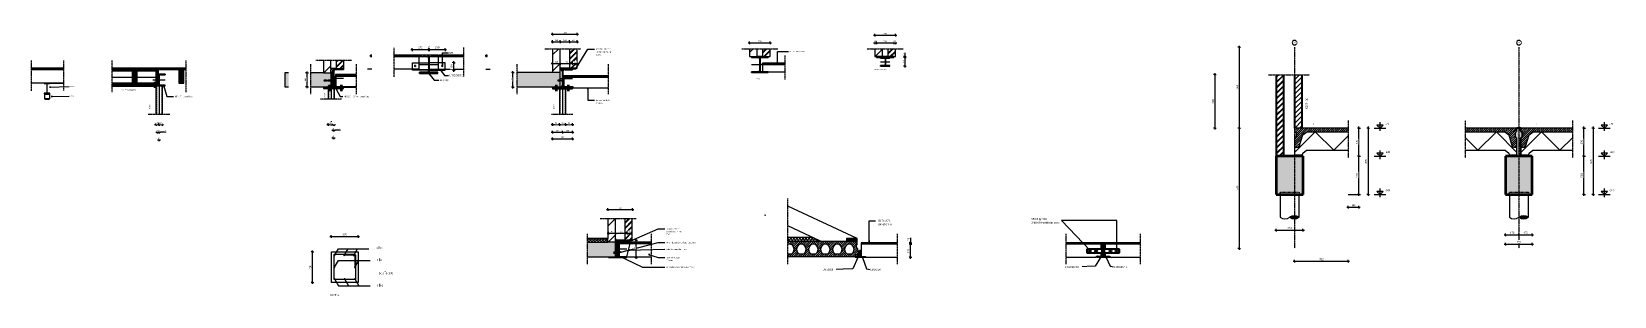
# Model space of a CAD drawing. Header units: millimetres. Extents: x -14163 to 55687, y -143 to 37302.
# Drawn here: x -354 to 20355, y -98 to 3375 of the extents above; entities that cross this region are included whole.
import ezdxf

# ---------------------------------------------------------------- set-up
doc = ezdxf.new("R2010")
doc.units = ezdxf.units.MM
for name, pattern in [('Dash', [6.35, 3.175, -3.175]), ('MV_center', [15, 6, -3, 3, -3]), ('MV_hartlijn_staal', [6.6, 5, -0.8, 0, -0.8]), ('MV_hidden', [3.75, 2.5, -1.25])]:
    doc.linetypes.add(name, pattern=pattern)
for name, color, linetype, lineweight in [('A-ANNO-DIMS', 211, 'Continuous', 13), ('A-ANNO-DIMS-10', 211, 'Continuous', 13), ('A-ANNO-NOTE', 131, 'Continuous', 18), ('A-DETL', 90, 'Continuous', 13), ('A-DETL-GENF', 92, 'Continuous', 18), ('A-DETL-GENF-HDLN', 1, 'Dash', 18), ('A-DETL-IDEN', 3, 'Continuous', 18), ('A-DETL-MEDM', 33, 'Continuous', 18), ('A-DETL-THIN', 151, 'Continuous', 18), ('G-ANNO-TEXT', 231, 'Continuous', 13)]:
    doc.layers.add(name, color=color, linetype=linetype, lineweight=lineweight)
doc.styles.add('Segoe UI_2', font='segoeui.ttf', dxfattribs={"height": 18})
doc.styles.add('Segoe UI_3', font='segoeui.ttf', dxfattribs={"height": 25})
doc.styles.add('Segoe UI_4', font='segoeui.ttf', dxfattribs={"height": 13})
doc.styles.add('Segoe UI_I', font='segoeui.ttf', dxfattribs={"height": 25})
doc.dimstyles.new('1_8_mm', dxfattribs={"dimscale": 304.8, "dimtxt": 18.852551, "dimasz": 0.032808, "dimexe": 0.059055, "dimexo": 0.0625, "dimgap": 0.016404, "dimtad": 1, "dimdec": 0, "dimzin": 0, "dimdsep": 46, "dimtxsty": 'Segoe UI_2', "dimblk1": 'DOTBLANK', "dimblk2": 'DOTBLANK', "dimsah": 1, "dimcen": 0.09, "dimdle": 0.059055, "dimazin": 0, "dimtfac": 1, "dimtdec": 4, "dimtix": 1, "dimtmove": 0, "dimatfit": 3, "dimfxl": 0.059055, "dimfxlon": 1, "dimtvp": 1, "dimtfill": 1, "dimtolj": 1, "dimtzin": 0, "dimarcsym": 2})
doc.dimstyles.new('1_8_mm_1', dxfattribs={"dimscale": 304.8, "dimtxt": 18.852551, "dimasz": 0.032808, "dimexe": 0.059055, "dimexo": 0.0625, "dimgap": 0.016404, "dimtad": 1, "dimdec": 0, "dimzin": 0, "dimdsep": 46, "dimtxsty": 'Segoe UI_2', "dimblk1": 'DOTBLANK', "dimblk2": 'DOTBLANK', "dimsah": 1, "dimcen": 0.09, "dimdle": 0.059055, "dimazin": 0, "dimtfac": 1, "dimtdec": 4, "dimtix": 1, "dimtmove": 1, "dimatfit": 3, "dimfxl": 0.059055, "dimfxlon": 1, "dimtvp": 1, "dimtfill": 1, "dimtolj": 1, "dimtzin": 0, "dimarcsym": 2})
doc.dimstyles.new('2_5_mm', dxfattribs={"dimscale": 304.8, "dimtxt": 26.184099, "dimasz": 0.032808, "dimexe": 0.059055, "dimexo": 0.0625, "dimgap": 0.029528, "dimtad": 1, "dimdec": 0, "dimzin": 0, "dimdsep": 46, "dimtxsty": 'Segoe UI_3', "dimblk1": 'DOTBLANK', "dimblk2": 'DOTBLANK', "dimsah": 1, "dimcen": 0.09, "dimdle": 0.059055, "dimazin": 0, "dimtfac": 1, "dimtdec": 4, "dimtix": 1, "dimtmove": 0, "dimatfit": 3, "dimfxl": 0.059055, "dimfxlon": 1, "dimtvp": 1, "dimtfill": 1, "dimtolj": 1, "dimtzin": 0, "dimarcsym": 2})
doc.dimstyles.new('2_5_mm_1', dxfattribs={"dimscale": 304.8, "dimtxt": 26.184099, "dimasz": 0.032808, "dimexe": 0.059055, "dimexo": 0.0625, "dimgap": 0.029528, "dimtad": 1, "dimdec": 0, "dimzin": 0, "dimdsep": 46, "dimtxsty": 'Segoe UI_3', "dimblk1": 'DOTBLANK', "dimblk2": 'DOTBLANK', "dimsah": 1, "dimcen": 0.09, "dimdle": 0.059055, "dimazin": 0, "dimtfac": 1, "dimtdec": 4, "dimtix": 1, "dimtmove": 1, "dimatfit": 3, "dimfxl": 0.059055, "dimfxlon": 1, "dimtvp": 1, "dimtfill": 1, "dimtolj": 1, "dimtzin": 0, "dimarcsym": 2})
doc.dimstyles.new('2_5_mm_groen', dxfattribs={"dimscale": 304.8, "dimtxt": 26.184099, "dimasz": 0.032808, "dimexe": 0.059055, "dimexo": 0.0625, "dimgap": 0.016404, "dimtad": 1, "dimdec": 0, "dimzin": 0, "dimdsep": 46, "dimtxsty": 'Segoe UI_3', "dimblk1": 'DOTBLANK', "dimblk2": 'DOTBLANK', "dimsah": 1, "dimcen": 0.09, "dimdle": 0.059055, "dimazin": 0, "dimtfac": 1, "dimtdec": 4, "dimtix": 1, "dimtmove": 0, "dimatfit": 3, "dimfxl": 0.059055, "dimfxlon": 1, "dimtvp": 1, "dimtfill": 1, "dimtolj": 1, "dimtzin": 0, "dimarcsym": 2})
pattern_1 = [(45, (0, 0), (-4.9497475, 4.9497475), [])]
pattern_2 = [(90, (0, 0), (-10, 6e-16), [])]
pattern_3 = [(45, (0, 0), (-106.066, 106.066), [])]
pattern_4 = [(45, (0, 0), (-35.92102, 35.92102), []), (45, (10.16, 0), (-35.92102, 35.92102), [])]
pattern_5 = [(45, (0, 0), (-19.99698, 19.99698), []), (135, (0, 0), (-19.99698, -19.99698), [])]

msp = doc.modelspace()

# ---------------------------------------------------------------- texts
at = {"layer": 'G-ANNO-TEXT', "color": 7, "attachment_point": 1}
for s, insert, char_height, width, style in [('bovenflens + strip ', (7027.1, 3118), 18, 266.962, 'Segoe UI_2'), ('HEA260 - 100mm ', (7027.1, 3153.7), 18, 258.945, 'Segoe UI_2'), ('Balklaag 44x96 hoh 610', (9562.7, 3119.2), 13, 244.515, 'Segoe UI_4'), ('205x8', (7027.1, 3082.3), 18, 84.979, 'Segoe UI_2'), ('HEA220 ', (9113.8, 2760.4), 13, 88.987, 'Segoe UI_4'), ('HEA120 + Strip 230x10 ', (10652.6, 2884.7), 13, 246.118, 'Segoe UI_4'), ('IPE140', (149.7, 2660.7), 13, 69.747, 'Segoe UI_4'), ('K70/4', (149.7, 2535.7), 13, 60.928, 'Segoe UI_4'), ('2x L200x100x10', (823.6, 2617), 18, 226.076, 'Segoe UI_2'), ('HEA160 - bovenflens', (1519.3, 2532.5), 18, 298.228, 'Segoe UI_2'), ('HEA260 - 105mm bovenflens', (3734.7, 2532.5), 18, 414.472, 'Segoe UI_2'), ('610mm', (7027.1, 2448), 18, 107.426, 'Segoe UI_2'), ('HB 38x140, hoh ', (7027.1, 2483.7), 18, 232.489, 'Segoe UI_2'), ('-70 ', (17355.4, 2176.9), 25, 75.359, 'Segoe UI_I'), ('-70 ', (20290.4, 2176.9), 25, 75.359, 'Segoe UI_I'), ('-440 ', (17355.4, 1806.9), 25, 98.608, 'Segoe UI_I'), ('-440 ', (20290.4, 1806.9), 25, 98.608, 'Segoe UI_I'), ('-940 ', (17355.4, 1306.9), 25, 98.608, 'Segoe UI_I'), ('-940 ', (20290.4, 1306.9), 25, 98.608, 'Segoe UI_I'), ('hoh 610mm', (10710.9, 860.2), 25, 228.481, 'Segoe UI_3'), ('HB 71x171, ', (10710.9, 907.2), 25, 222.869, 'Segoe UI_3'), ('S50/5 lg=200', (12728.4, 929.7), 25, 254.937, 'Segoe UI_3'), ('2M8-60 houtdraadbout', (12728.4, 882.7), 25, 443.333, 'Segoe UI_3'), ('50x5', (7947.9, 723.8), 18, 67.342, 'Segoe UI_2'), ('bovenflens + strip ', (7947.9, 759.5), 18, 266.962, 'Segoe UI_2'), ('HEA240 - 90mm ', (7947.9, 795.2), 18, 241.308, 'Segoe UI_2'), ('schot t= 5 mm hoh 1500', (7947.9, 529.4), 18, 351.139, 'Segoe UI_2'), ('M16 inboren en verlijmen 250 mm', (7947.9, 616.8), 18, 491.434, 'Segoe UI_2'), ('HB 44x171, hoh ', (7947.9, 419.8), 18, 232.489, 'Segoe UI_2'), ('aangieten met krimparme mortel', (7947.9, 296.6), 18, 468.987, 'Segoe UI_2'), ('610mm', (7947.9, 384), 18, 107.426, 'Segoe UI_2')]:
    msp.add_mtext(s, dxfattribs=dict(at, insert=insert, char_height=char_height, width=width, style=style))
at = {"layer": 'G-ANNO-TEXT', "color": 7, "attachment_point": 1, "rotation": 90}
for s, insert, char_height, width, style in [('K70/5', (3471.5, 2504.1), 18, 84.177, 'Segoe UI_2'), ('KZST 100', (16317.5, 2360.9), 25, 175.57, 'Segoe UI_3'), ('K80/5', (1181.3, 2363.3), 18, 84.177, 'Segoe UI_2'), ('K80/5', (6472.8, 2363.3), 18, 84.177, 'Segoe UI_2')]:
    msp.add_mtext(s, dxfattribs=dict(at, insert=insert, char_height=char_height, width=width, style=style))

# ---------------------------------------------------------------- blocks, each defined once
blk = doc.blocks.new('28 Staalprofielen- IPE_HEA_HEB 2d - HEA160-3530714-Details Constructie')
at = {"layer": 'A-DETL-GENF', "lineweight": 13}
h = blk.add_hatch(dxfattribs=at)
h.set_pattern_fill('FP_122', color=256, style=0, pattern_type=2)
h.set_pattern_definition([(45, (-1312.633, -2740.966), (-25.1447, 25.1447), []), (45, (-1312.633, -2702.866), (-25.1447, 25.1447), [])])
h.paths.add_polyline_path([(-80, -76), (80, -76), (80, -67), (18, -67), (14, -66), (10, -65), (7, -63), (5, -60), (4, -56), (3, -52), (3, 52), (4, 56), (5, 60), (7, 63), (10, 65), (14, 66), (18, 67), (80, 67), (80, 76), (-18, 76), (-18, 67), (-14, 66), (-10, 65), (-7, 63), (-5, 60), (-4, 56), (-3, 52), (-3, -52), (-4, -56), (-5, -60), (-7, -63), (-10, -65), (-14, -66), (-18, -67), (-80, -67)])
at = {"layer": 'A-DETL-GENF'}
for p, q in [((-80, 0), (80, 0)), ((80, 76), (-18, 76)), ((80, 76), (-18, 76)), ((-3, 52), (-3, -52)), ((-3, 52), (-3, -52)), ((3, -52), (3, 52)), ((3, 52), (3, -52)), ((18, 67), (80, 67)), ((80, 67), (18, 67)), ((80, 67), (80, 76)), ((80, 76), (80, 67)), ((-18, -67), (-80, -67)), ((-80, -67), (-80, -76)), ((-80, -76), (-80, -67)), ((-80, -67), (-18, -67)), ((-80, -76), (80, -76)), ((80, -76), (-80, -76)), ((80, -67), (18, -67)), ((80, -67), (18, -67)), ((80, -76), (80, -67)), ((80, -76), (80, -67))]:
    blk.add_line(p, q, dxfattribs=at)
at = {"layer": 'A-DETL-GENF', "linetype": 'MV_hartlijn_staal', "lineweight": 13}
blk.add_line((0, 81), (0, -76), dxfattribs=at)
at = {"layer": 'A-DETL-GENF'}
for centre, start, end in [((-18, 52), 0, 90), ((-18, 52), 360, 90), ((18, 52), 90, 180), ((18, 52), 90, 180), ((-18, -52), 270, 0), ((-18, -52), 270, 0), ((18, -52), 180, 270), ((18, -52), 180, 270)]:
    blk.add_arc(centre, 15, start, end, dxfattribs=at)
blk = doc.blocks.new('NLRS_00_DI_maskeer - Type 1-4234816-Details Constructie')
at = {"layer": 'A-DETL-GENF', "linetype": 'MV_center'}
blk.add_line((-100, 0), (318, 0), dxfattribs=at)
blk = doc.blocks.new('NLRS_00_DI_maskeer - Type 1-4234817-Details Constructie')
at = {"layer": 'A-DETL-GENF', "linetype": 'MV_center'}
blk.add_line((180, 0), (-100, 0), dxfattribs=at)
blk = doc.blocks.new('NLRS_00_DI_maskeer - Type 1-4234815-Details Constructie')
at = {"layer": 'A-DETL-GENF', "linetype": 'MV_center'}
blk.add_line((318, 0), (-100, 0), dxfattribs=at)
blk = doc.blocks.new('28 bout_symbolisch - Type 1-3665013-Details Constructie')
at = {"layer": 'A-DETL-GENF', "lineweight": 35}
for p, q in [((-30, 0), (49, 0)), ((0, 0), (-15, 15)), ((0, 0), (-15, -15)), ((19, 0), (34, 15)), ((19, 0), (34, -15))]:
    blk.add_line(p, q, dxfattribs=at)
blk = doc.blocks.new('NLRS_00_DI_maskeer - Type 1-4234818-Details Constructie')
at = {"layer": 'A-DETL-GENF', "linetype": 'MV_center'}
blk.add_line((298, 0), (-100, 0), dxfattribs=at)
blk = doc.blocks.new('NLRS_00_DI_maskeer - Type 1-4234819-Details Constructie')
at = {"layer": 'A-DETL-GENF', "linetype": 'MV_center'}
blk.add_line((-100, 0), (298, 0), dxfattribs=at)
blk = doc.blocks.new('DIMBLOCK1-Details Constructie')
at = {"layer": 'A-ANNO-DIMS-10'}
for p, q in [((1255, 2155), (1310, 2155)), ((1273, 2155), (1273, 2173)), ((1273, 2155), (1273, 2137)), ((1310, 2155), (1310, 2173)), ((1310, 2155), (1310, 2137))]:
    blk.add_line(p, q, dxfattribs=at)
for centre in [(1273, 2155), (1310, 2155)]:
    blk.add_circle(centre, 5, dxfattribs=at)
at = {"layer": 'A-ANNO-DIMS-10', "color": 0, "insert": (1277, 2183), "char_height": 18, "width": 32.91, "attachment_point": 1, "line_spacing_factor": 1.142579, "style": 'Segoe UI_2', "bg_fill": 3, "box_fill_scale": 1.25, "bg_fill_color": 9, "bg_fill_true_color": 13158600, "bg_fill_transparency": 0}
blk.add_mtext('37', dxfattribs=at)
blk = doc.blocks.new('_DotBlank')
at = {"color": 0, "linetype": 'ByBlock', "lineweight": -2}
blk.add_line((-0.5, 0), (-1, 0), dxfattribs=at)
blk.add_circle((0, 0), 0.5, dxfattribs=at)
blk = doc.blocks.new('DIMBLOCK2-Details Constructie')
at = {"layer": 'A-ANNO-DIMS-10'}
for p, q in [((1310, 2155), (1310, 2173)), ((1310, 2155), (1316, 2155)), ((1310, 2155), (1310, 2137)), ((1316, 2155), (1316, 2173)), ((1316, 2155), (1316, 2137))]:
    blk.add_line(p, q, dxfattribs=at)
for centre in [(1310, 2155), (1316, 2155)]:
    blk.add_circle(centre, 5, dxfattribs=at)
at = {"layer": 'A-ANNO-DIMS-10', "color": 0, "insert": (1306, 2183), "char_height": 18, "width": 16.45, "attachment_point": 1, "line_spacing_factor": 1.142579, "style": 'Segoe UI_2', "bg_fill": 3, "box_fill_scale": 1.25, "bg_fill_color": 9, "bg_fill_true_color": 13158600, "bg_fill_transparency": 0}
blk.add_mtext('6', dxfattribs=at)
blk = doc.blocks.new('DIMBLOCK3-Details Constructie')
at = {"layer": 'A-ANNO-DIMS-10'}
for p, q in [((1316, 2155), (1316, 2173)), ((1316, 2155), (1371, 2155)), ((1316, 2155), (1316, 2137)), ((1353, 2155), (1353, 2173)), ((1353, 2155), (1353, 2137))]:
    blk.add_line(p, q, dxfattribs=at)
for centre in [(1316, 2155), (1353, 2155)]:
    blk.add_circle(centre, 5, dxfattribs=at)
at = {"layer": 'A-ANNO-DIMS-10', "color": 0, "insert": (1320, 2183), "char_height": 18, "width": 32.91, "attachment_point": 1, "line_spacing_factor": 1.142579, "style": 'Segoe UI_2', "bg_fill": 3, "box_fill_scale": 1.25, "bg_fill_color": 9, "bg_fill_true_color": 13158600, "bg_fill_transparency": 0}
blk.add_mtext('37', dxfattribs=at)
blk = doc.blocks.new('DIMBLOCK4-Details Constructie')
at = {"layer": 'A-ANNO-DIMS-10'}
for p, q in [((1292, 1957), (1334, 1957)), ((1310, 1957), (1310, 1975)), ((1310, 1957), (1310, 1939)), ((1316, 1957), (1316, 1975)), ((1316, 1957), (1316, 1939))]:
    blk.add_line(p, q, dxfattribs=at)
for centre in [(1310, 1957), (1316, 1957)]:
    blk.add_circle(centre, 5, dxfattribs=at)
at = {"layer": 'A-ANNO-DIMS-10', "color": 0, "insert": (1306, 1986), "char_height": 18, "width": 16.45, "attachment_point": 1, "line_spacing_factor": 1.142579, "style": 'Segoe UI_2', "bg_fill": 3, "box_fill_scale": 1.25, "bg_fill_color": 9, "bg_fill_true_color": 13158600, "bg_fill_transparency": 0}
blk.add_mtext('6', dxfattribs=at)
blk = doc.blocks.new('DIMBLOCK5-Details Constructie')
at = {"layer": 'A-ANNO-DIMS-10'}
for p, q in [((1290, 2055), (1290, 2073)), ((1310, 2055), (1310, 2073)), ((1272, 2055), (1310, 2055)), ((1290, 2055), (1290, 2037)), ((1310, 2055), (1310, 2037))]:
    blk.add_line(p, q, dxfattribs=at)
for centre in [(1290, 2055), (1310, 2055)]:
    blk.add_circle(centre, 5, dxfattribs=at)
at = {"layer": 'A-ANNO-DIMS-10', "color": 0, "insert": (1286, 2083), "char_height": 18, "width": 32.91, "attachment_point": 1, "line_spacing_factor": 1.142579, "style": 'Segoe UI_2', "bg_fill": 3, "box_fill_scale": 1.25, "bg_fill_color": 9, "bg_fill_true_color": 13158600, "bg_fill_transparency": 0}
blk.add_mtext('20', dxfattribs=at)
blk = doc.blocks.new('DIMBLOCK6-Details Constructie')
at = {"layer": 'A-ANNO-DIMS-10'}
for p, q in [((1310, 2055), (1310, 2073)), ((1313, 2055), (1313, 2073)), ((1310, 2055), (1313, 2055)), ((1310, 2055), (1310, 2037)), ((1371, 2055), (1311, 2055)), ((1313, 2055), (1313, 2037)), ((1404, 2055), (1371, 2055))]:
    blk.add_line(p, q, dxfattribs=at)
for centre in [(1310, 2055), (1313, 2055)]:
    blk.add_circle(centre, 5, dxfattribs=at)
at = {"layer": 'A-ANNO-DIMS-10', "color": 0, "insert": (1391, 2083), "char_height": 18, "width": 16.45, "attachment_point": 1, "line_spacing_factor": 1.142579, "style": 'Segoe UI_2', "bg_fill": 3, "box_fill_scale": 1.25, "bg_fill_color": 9, "bg_fill_true_color": 13158600, "bg_fill_transparency": 0}
blk.add_mtext('3', dxfattribs=at)
blk = doc.blocks.new('DIMBLOCK7-Details Constructie')
at = {"layer": 'A-ANNO-DIMS-10'}
for p, q in [((1313, 2055), (1313, 2073)), ((1316, 2055), (1316, 2073)), ((1313, 2055), (1334, 2055)), ((1313, 2055), (1313, 2037)), ((1316, 2055), (1316, 2037))]:
    blk.add_line(p, q, dxfattribs=at)
for centre in [(1313, 2055), (1316, 2055)]:
    blk.add_circle(centre, 5, dxfattribs=at)
at = {"layer": 'A-ANNO-DIMS-10', "color": 0, "insert": (1307, 2083), "char_height": 18, "width": 16.45, "attachment_point": 1, "line_spacing_factor": 1.142579, "style": 'Segoe UI_2', "bg_fill": 3, "box_fill_scale": 1.25, "bg_fill_color": 9, "bg_fill_true_color": 13158600, "bg_fill_transparency": 0}
blk.add_mtext('3', dxfattribs=at)
blk = doc.blocks.new('28 Staalprofielen- IPE_HEA_HEB 2d - HEA260-3530704-Details Constructie')
at = {"layer": 'A-DETL-GENF', "lineweight": 13}
h = blk.add_hatch(dxfattribs=at)
h.set_pattern_fill('FP_119', color=256, style=0, pattern_type=2)
h.set_pattern_definition([(45, (-6592.633, -2760.966), (-25.14472, 25.14472), []), (45, (-6592.633, -2722.866), (-25.14472, 25.14472), [])])
h.paths.add_polyline_path([(-130, -125), (130, -125), (130, -113), (28, -113), (22, -112), (16, -109), (11, -105), (7, -101), (5, -95), (4, -89), (4, 89), (5, 95), (7, 101), (11, 105), (16, 109), (22, 112), (28, 113), (130, 113), (130, 125), (-26, 125), (-26, 112), (-22, 112), (-16, 109), (-11, 105), (-7, 101), (-5, 95), (-4, 89), (-4, -89), (-5, -95), (-7, -101), (-11, -105), (-16, -109), (-22, -112), (-28, -113), (-130, -113)])
at = {"layer": 'A-DETL-GENF'}
for p, q in [((-30, 0), (130, 0)), ((-4, 89), (-4, -89)), ((-4, 89), (-4, -89)), ((4, -89), (4, 89)), ((4, 89), (4, -89)), ((28, 113), (130, 113)), ((130, 113), (28, 113)), ((130, 113), (130, 125)), ((130, 125), (130, 113)), ((-130, -113), (-130, -125)), ((-130, -125), (-130, -113)), ((-28, -113), (-30, -113)), ((-30, -113), (-28, -113)), ((130, -113), (28, -113)), ((130, -113), (28, -113)), ((130, -125), (130, -113)), ((130, -125), (130, -113))]:
    blk.add_line(p, q, dxfattribs=at)
at = {"layer": 'A-DETL-GENF', "linetype": 'MV_hartlijn_staal', "lineweight": 13}
blk.add_line((0, 125), (0, -125), dxfattribs=at)
at = {"layer": 'A-DETL-GENF'}
for centre, start, end in [((-28, 89), 0, 86.9815), ((-28, 89), 0, 86.9377), ((28, 89), 90, 180), ((28, 89), 90, 180), ((-28, -89), 270, 0), ((-28, -89), 270, 0), ((28, -89), 180, 270), ((28, -89), 180, 270)]:
    blk.add_arc(centre, 24, start, end, dxfattribs=at)
blk = doc.blocks.new('28 Staalprofielen- IPE_HEA_HEB 2d - HEA260-V60-Details Constructie')
at = {"layer": 'A-DETL-GENF', "lineweight": 13}
h = blk.add_hatch(dxfattribs=at)
h.set_pattern_fill('FP_123', color=256, style=0, pattern_type=2)
h.set_pattern_definition([(45, (-3594.633, -2764.466), (-25.14472, 25.14472), []), (45, (-3594.633, -2726.366), (-25.14472, 25.14472), [])])
h.paths.add_polyline_path([(-4, -125), (130, -125), (130, -113), (28, -113), (22, -112), (16, -109), (11, -105), (7, -101), (5, -95), (4, -89), (4, 89), (5, 95), (7, 101), (11, 105), (16, 109), (22, 112), (28, 113), (130, 113), (130, 125), (-27, 125), (-27, 112), (-22, 112), (-16, 109), (-11, 105), (-7, 101), (-5, 95), (-4, 89), (-4, -89), (-5, -95), (-7, -101), (-11, -105), (-16, -109), (-22, -112), (-24, -112), (-26, -112), (-32, -113), (-130, -113), (-130, -125), (-20, -125)])
at = {"layer": 'A-DETL-GENF'}
for p, q in [((38, 125), (-27, 125)), ((38, 125), (-27, 125)), ((-4, 89), (-4, 77)), ((-4, 89), (-4, 77)), ((-4, 0), (130, 0)), ((4, -89), (4, 89)), ((4, 89), (4, -89)), ((28, 113), (130, 113)), ((130, 113), (28, 113)), ((130, 113), (130, 125)), ((130, 125), (130, 113)), ((-130, -113), (-130, -125)), ((-130, -125), (-130, -113)), ((-4, -87), (-4, -89)), ((-4, -87), (-4, -89)), ((130, -113), (28, -113)), ((130, -113), (28, -113)), ((130, -125), (130, -113)), ((130, -125), (130, -113))]:
    blk.add_line(p, q, dxfattribs=at)
at = {"layer": 'A-DETL-GENF', "linetype": 'MV_hartlijn_staal', "lineweight": 13}
blk.add_line((0, 130), (0, -125), dxfattribs=at)
at = {"layer": 'A-DETL-GENF'}
for centre, start, end in [((-28, 89), 0, 88.1889), ((-28, 89), 0, 88.1626), ((28, 89), 90, 180), ((28, 89), 90, 180), ((-28, -89), 278.5762, 0), ((-28, -89), 289.0391, 345.8115), ((-28, -89), 354.7546, 0), ((28, -89), 180, 270), ((28, -89), 180, 270)]:
    blk.add_arc(centre, 24, start, end, dxfattribs=at)
blk = doc.blocks.new('NLRS_00_DI_maskeer - Type 1-4234820-Details Constructie')
at = {"layer": 'A-DETL-GENF', "linetype": 'MV_center'}
blk.add_line((295, 0), (-100, 0), dxfattribs=at)
blk = doc.blocks.new('NLRS_00_DI_maskeer - Type 1-4234821-Details Constructie')
at = {"layer": 'A-DETL-GENF', "linetype": 'MV_center'}
blk.add_line((-100, 0), (370, 0), dxfattribs=at)
blk = doc.blocks.new('28 bout_symbolisch - Type 1-3665017-Details Constructie')
at = {"layer": 'A-DETL-GENF', "lineweight": 35}
for p, q in [((-30, 0), (52, 0)), ((0, 0), (-15, 15)), ((0, 0), (-15, -15)), ((22, 0), (37, 15)), ((22, 0), (37, -15))]:
    blk.add_line(p, q, dxfattribs=at)
blk = doc.blocks.new('28 snelboutanker 2d - Snelboutanker M12-3577385-Details Constructie')
at = {"layer": 'A-DETL-GENF', "lineweight": 5}
for p, q in [((-10, 2), (-8, 2)), ((-10, 0), (-10, 2)), ((11, 0), (-10, 0)), ((-9, 2), (-9, 9)), ((-9, 9), (-8, 9)), ((-8, 2), (-9, 2)), ((-8, 9), (9, 9)), ((9, 2), (-8, 2)), ((-6, 11), (-5, 13)), ((-6, 11), (6, 11)), ((-6, 11), (-6, 9)), ((-5, 14), (-4, 15)), ((-5, 14), (-5, 13)), ((-5, 14), (5, 14)), ((-5, 13), (5, 13)), ((-5, 9), (-5, 2)), ((4, 15), (-4, 15)), ((4, 15), (5, 14)), ((5, 13), (5, 14)), ((5, 13), (6, 11)), ((5, 9), (5, 2)), ((6, 11), (6, 9)), ((9, 9), (9, 9)), ((9, 9), (9, 2)), ((9, 2), (9, 2)), ((9, 2), (11, 2)), ((11, 2), (11, 0)), ((-6, 0), (-6, -4)), ((-6, -4), (-6, 0)), ((-5, -5), (-6, -4)), ((-6, -4), (6, -4)), ((-6, -22), (6, -22)), ((-6, -24), (-6, -22)), ((6, -24), (-6, -24)), ((-6, -24), (-6, -57)), ((-6, -39), (-6, -37)), ((-5, -37), (-6, -37)), ((-6, -39), (-5, -39)), ((-5, -40), (-6, -42)), ((-6, -40), (-4, -40)), ((-4, -41), (-6, -41)), ((-6, -42), (-4, -42)), ((-6, -47), (-5, -43)), ((6, -47), (-6, -47)), ((-6, -49), (-6, -47)), ((6, -49), (-6, -49)), ((-6, -57), (0, -60)), ((-6, -57), (6, -57)), ((-5, 0), (-5, -4)), ((-5, -22), (-5, -5)), ((-5, -5), (6, -5)), ((6, -22), (-5, -22)), ((1, -24), (-5, -24)), ((-5, -32), (-5, -31)), ((-5, -37), (-5, -39)), ((-5, -37), (-5, -39)), ((-4, -40), (-5, -42)), ((-5, -43), (-5, -42)), ((-5, -50), (5, -50)), ((-4, -32), (-4, -31)), ((-4, -40), (-4, -32)), ((-4, -32), (-4, -40)), ((-4, -40), (-4, -32)), ((-4, -32), (-4, -40)), ((-4, -40), (-3, -42)), ((-4, -42), (-4, -40)), ((-4, -40), (6, -40)), ((-4, -41), (6, -41)), ((-3, -42), (3, -42)), ((0, -60), (6, -57)), ((1, -39), (1, -37)), ((1, -37), (6, -37)), ((6, -39), (1, -39)), ((3, -42), (3, -41)), ((3, -41), (5, -41)), ((4, -42), (4, -41)), ((6, -42), (4, -42)), ((5, -4), (5, 0)), ((5, -24), (5, -25)), ((5, -25), (7, -25)), ((5, -31), (6, -32)), ((5, -40), (6, -42)), ((5, -41), (5, -42)), ((5, -42), (5, -43)), ((5, -43), (6, -47)), ((6, -4), (6, 0)), ((6, -5), (6, -4)), ((6, -5), (6, -22)), ((6, -22), (6, -24)), ((6, -57), (6, -24)), ((7, -25), (6, -28)), ((6, -37), (6, -39)), ((6, -47), (6, -49))]:
    blk.add_line(p, q, dxfattribs=at)
for centre, radius, start, end in [((-7, 5), 4.25, 61.472, 119.7325), ((-7, 6), 4.25, 245.0076, 303.4384), ((0, -15), 24, 77.9326, 102.0231), ((0, 26), 24, 257.9769, 282.0674), ((7, 5), 4.53, 62.3879, 117.8864), ((7, 6), 4.25, 235.2914, 294.9924), ((-5, -25), 0.6, 89.8954, 180), ((-4, -31), 1.78, 84.9998, 188.2319), ((-5, -31), 0.356, 150.6084, 288.882), ((-5, -49), 0.8, 180, 270), ((-3, -31), 2.1, 109.438, 164.2427), ((-3, -31), 2.05, 103.7381, 195.3956), ((-4, -31), 1.91, 354.1759, 78.0781), ((-3, -31), 0.341, 227.5131, 29.3441), ((11, -31), 5.66, 167.2611, 178.8521), ((5, -49), 0.8, 270, 0), ((7, -31), 1.88, 136.4811, 166.2224)]:
    blk.add_arc(centre, radius, start, end, dxfattribs=at)
for points in [[(-5, -32), (-5, -31), (-4, -31), (-4, -32)], [(-3, -32), (-3, -31), (-4, -31), (-4, -32)]]:
    blk.add_open_spline(points, degree=3, dxfattribs=at)
blk = doc.blocks.new('NLRS_00_DI_maskeer - Type 1-4234822-Details Constructie')
at = {"layer": 'A-DETL-GENF', "linetype": 'MV_center'}
blk.add_line((-100, 0), (295, 0), dxfattribs=at)
blk = doc.blocks.new('28 Staalprofielen- IPE_HEA_HEB 2d - HEA220-3530708-Details Constructie')
at = {"layer": 'A-DETL-GENF', "lineweight": 13}
h = blk.add_hatch(dxfattribs=at)
h.set_pattern_fill('FP_131', color=256, style=0, pattern_type=2)
h.set_pattern_definition([(45, (-9173.945, -2940.966), (-25.14472, 25.14472), []), (45, (-9173.945, -2902.866), (-25.14472, 25.14472), [])])
h.paths.add_polyline_path([(110, -105), (110, -94), (22, -94), (17, -93), (13, -92), (9, -89), (6, -85), (4, -81), (4, -76), (4, 76), (4, 81), (6, 85), (9, 89), (13, 92), (17, 93), (22, 94), (110, 94), (110, 105), (-110, 105), (-110, 94), (-21, 94), (-17, 93), (-12, 92), (-9, 89), (-6, 85), (-4, 81), (-3, 76), (-3, -76), (-4, -81), (-6, -85), (-9, -89), (-12, -92), (-17, -93), (-21, -94), (-110, -94), (-110, -105)])
at = {"layer": 'A-DETL-GENF'}
for p, q in [((-110, 105), (-110, 94)), ((-110, 105), (-110, 94)), ((-110, 94), (-21, 94)), ((-110, 94), (-21, 94)), ((-110, 0), (110, 0)), ((35, 105), (-35, 105)), ((35, 105), (-35, 105)), ((-3, 76), (-3, -76)), ((-3, 76), (-3, -76)), ((4, -76), (4, 76)), ((4, 76), (4, -76)), ((22, 94), (110, 94)), ((110, 94), (22, 94)), ((110, 94), (110, 105)), ((110, 105), (110, 94)), ((-21, -94), (-110, -94)), ((-110, -94), (-110, -105)), ((-110, -105), (-110, -94)), ((-110, -94), (-21, -94)), ((-110, -105), (110, -105)), ((110, -105), (-110, -105)), ((110, -94), (22, -94)), ((110, -94), (22, -94)), ((110, -105), (110, -94)), ((110, -105), (110, -94))]:
    blk.add_line(p, q, dxfattribs=at)
at = {"layer": 'A-DETL-GENF', "linetype": 'MV_hartlijn_staal', "lineweight": 13}
blk.add_line((0, 110), (0, -105), dxfattribs=at)
at = {"layer": 'A-DETL-GENF'}
for centre, start, end in [((-21, 76), 0, 90), ((-21, 76), 360, 90), ((22, 76), 90, 180), ((22, 76), 90, 180), ((-21, -76), 270, 0), ((-21, -76), 270, 0), ((22, -76), 180, 270), ((22, -76), 180, 270)]:
    blk.add_arc(centre, 18, start, end, dxfattribs=at)
blk = doc.blocks.new('NLRS_00_DI_maskeer - Type 1-4234653-Details Constructie')
at = {"layer": 'A-DETL-GENF', "linetype": 'MV_center'}
blk.add_line((-100, 0), (214, 0), dxfattribs=at)
blk = doc.blocks.new('28 Staalprofielen- IPE_HEA_HEB 2d - HEA120-3530718-Details Constructie')
at = {"layer": 'A-DETL-GENF', "lineweight": 13}
h = blk.add_hatch(dxfattribs=at)
h.set_pattern_fill('FP_132', color=256, style=0, pattern_type=2)
h.set_pattern_definition([(45, (-10813.945, -2978.966), (-25.14472, 25.14472), []), (45, (-10813.945, -2940.866), (-25.14472, 25.14472), [])])
h.paths.add_polyline_path([(60, -57), (60, -49), (15, -49), (11, -49), (9, -47), (6, -45), (4, -43), (3, -40), (3, -37), (3, 37), (3, 40), (4, 43), (6, 45), (9, 47), (11, 49), (15, 49), (60, 49), (60, 57), (-60, 57), (-60, 49), (-14, 49), (-11, 49), (-8, 47), (-6, 45), (-4, 43), (-3, 40), (-2, 37), (-2, -37), (-3, -40), (-4, -43), (-6, -45), (-8, -47), (-11, -49), (-14, -49), (-60, -49), (-60, -57)])
at = {"layer": 'A-DETL-GENF'}
for p, q in [((-60, 57), (-60, 49)), ((-60, 57), (-60, 49)), ((-60, 49), (-14, 49)), ((-60, 49), (-14, 49)), ((-60, 0), (60, 0)), ((-2, 37), (-2, -37)), ((-2, 37), (-2, -37)), ((3, -37), (3, 37)), ((3, 37), (3, -37)), ((15, 49), (60, 49)), ((60, 49), (15, 49)), ((60, 49), (60, 57)), ((60, 57), (60, 49)), ((-14, -49), (-60, -49)), ((-60, -49), (-60, -57)), ((-60, -57), (-60, -49)), ((-60, -49), (-14, -49)), ((-60, -57), (60, -57)), ((60, -57), (-60, -57)), ((60, -49), (15, -49)), ((60, -49), (15, -49)), ((60, -57), (60, -49)), ((60, -57), (60, -49))]:
    blk.add_line(p, q, dxfattribs=at)
at = {"layer": 'A-DETL-GENF', "linetype": 'MV_hartlijn_staal', "lineweight": 13}
blk.add_line((0, 57), (0, -57), dxfattribs=at)
at = {"layer": 'A-DETL-GENF'}
for centre, start, end in [((-14, 37), 0, 90), ((-14, 37), 360, 90), ((15, 37), 90, 180), ((15, 37), 90, 180), ((-14, -37), 270, 0), ((-14, -37), 270, 0), ((15, -37), 180, 270), ((15, -37), 180, 270)]:
    blk.add_arc(centre, 12, start, end, dxfattribs=at)
blk = doc.blocks.new('28 reeks_staven - Type 1-4438379-Details Constructie')
at = {"layer": 'A-DETL-GENF'}
for points in [[(0, -5), (1, -5), (3, -4), (4, -4), (4, -2), (5, -1), (5, 0), (5, 1), (4, 3), (4, 4), (3, 4), (1, 5), (0, 5), (-1, 5), (-2, 4), (-4, 4), (-4, 3), (-5, 1), (-5, 0), (-5, -1), (-4, -2), (-4, -4), (-2, -4), (-1, -5)], [(125, -5), (126, -5), (128, -4), (129, -4), (129, -2), (130, -1), (130, 0), (130, 1), (129, 3), (129, 4), (128, 4), (126, 5), (125, 5), (124, 5), (123, 4), (122, 4), (121, 3), (120, 1), (120, 0), (120, -1), (121, -2), (122, -4), (123, -4), (124, -5)], [(250, -5), (251, -5), (253, -4), (254, -4), (254, -2), (255, -1), (255, 0), (255, 1), (254, 3), (254, 4), (253, 4), (251, 5), (250, 5), (249, 5), (248, 4), (247, 4), (246, 3), (245, 1), (245, 0), (245, -1), (246, -2), (247, -4), (248, -4), (249, -5)]]:
    blk.add_hatch(color=256, dxfattribs=at).paths.add_polyline_path(points)
for p, q in [((0, 0), (51, 88)), ((51, 88), (450, 88)), ((125, 0), (176, 88)), ((250, 0), (301, 88))]:
    blk.add_line(p, q, dxfattribs=at)
at = {"layer": 'A-DETL-MEDM'}
for centre, start, end in [((0, 0), 360, 180), ((0, 0), 180, 360), ((125, 0), 360, 180), ((125, 0), 180, 360), ((250, 0), 0, 180), ((250, 0), 180, 360)]:
    blk.add_arc(centre, 5, start, end, dxfattribs=at)
blk = doc.blocks.new('28 balk - Type 1 dekking 35_40-4424346-Details Constructie')
at = {"layer": 'A-DETL-MEDM'}
for p, q in [((0, 400), (350, 400)), ((0, 0), (0, 400)), ((350, 400), (350, 0)), ((350, 0), (0, 0))]:
    blk.add_line(p, q, dxfattribs=at)
blk = doc.blocks.new('28 beugels - rond 8-4424730-Details Constructie')
at = {"layer": 'A-DETL-MEDM'}
for p, q in [((0, 332), (272, 332)), ((0, 0), (0, 332)), ((130, 324), (280, 324)), ((272, 332), (272, 182)), ((280, 324), (280, 0)), ((280, 0), (0, 0))]:
    blk.add_line(p, q, dxfattribs=at)
blk = doc.blocks.new('28 reeks_staven - Type 1-4438408-Details Constructie')
at = {"layer": 'A-DETL-GENF'}
for points in [[(0, -5), (1, -5), (2, -4), (4, -4), (4, -2), (5, -1), (5, 0), (5, 1), (4, 2), (4, 4), (2, 4), (1, 5), (0, 5), (-1, 5), (-2, 4), (-4, 4), (-4, 2), (-5, 1), (-5, 0), (-5, -1), (-4, -2), (-4, -4), (-2, -4), (-1, -5)], [(133, -5), (134, -5), (136, -4), (137, -4), (138, -2), (138, -1), (138, 0), (138, 1), (138, 2), (137, 4), (136, 4), (134, 5), (133, 5), (132, 5), (131, 4), (130, 4), (129, 2), (128, 1), (128, 0), (128, -1), (129, -2), (130, -4), (131, -4), (132, -5)], [(266, -5), (268, -5), (269, -4), (270, -4), (271, -2), (271, -1), (271, 0), (271, 1), (271, 2), (270, 4), (269, 4), (268, 5), (266, 5), (265, 5), (264, 4), (263, 4), (262, 2), (262, 1), (261, 0), (262, -1), (262, -2), (263, -4), (264, -4), (265, -5)]]:
    blk.add_hatch(color=256, dxfattribs=at).paths.add_polyline_path(points)
for p, q in [((0, 0), (51, -88)), ((51, -88), (466, -88)), ((133, 0), (184, -88)), ((266, 0), (317, -88))]:
    blk.add_line(p, q, dxfattribs=at)
at = {"layer": 'A-DETL-MEDM'}
for centre, start, end in [((0, 0), 360, 180), ((0, 0), 180, 360), ((133, 0), 0, 180), ((133, 0), 180, 360), ((266, 0), 0, 180), ((266, 0), 180, 360)]:
    blk.add_arc(centre, 5, start, end, dxfattribs=at)
blk = doc.blocks.new('28 reeks_staven - Type 1-4438437-Details Constructie')
at = {"layer": 'A-DETL-GENF'}
for points in [[(0, -4), (1, -4), (2, -3), (3, -3), (3, -2), (4, -1), (4, 0), (4, 1), (3, 2), (3, 3), (2, 3), (1, 4), (0, 4), (-1, 4), (-2, 3), (-3, 3), (-3, 2), (-4, 1), (-4, 0), (-4, -1), (-3, -2), (-3, -3), (-2, -3), (-1, -4)], [(266, -4), (267, -4), (268, -3), (269, -3), (270, -2), (270, -1), (270, 0), (270, 1), (270, 2), (269, 3), (268, 3), (267, 4), (266, 4), (265, 4), (264, 3), (264, 3), (263, 2), (263, 1), (262, 0), (263, -1), (263, -2), (264, -3), (264, -3), (265, -4)]]:
    blk.add_hatch(color=256, dxfattribs=at).paths.add_polyline_path(points)
for p, q in [((0, 0), (51, 88)), ((51, 88), (466, 88)), ((266, 0), (317, 88))]:
    blk.add_line(p, q, dxfattribs=at)
at = {"layer": 'A-DETL-MEDM'}
for centre, start, end in [((0, 0), 360, 180), ((0, 0), 180, 360), ((266, 0), 0, 180), ((266, 0), 180, 360)]:
    blk.add_arc(centre, 4, start, end, dxfattribs=at)
blk = doc.blocks.new('28 Staalprofielen- IPE_HEA_HEB 2d - HEA240-3530706-Details Constructie')
at = {"layer": 'A-DETL-GENF', "lineweight": 13}
h = blk.add_hatch(dxfattribs=at)
h.set_pattern_fill('FP_134', color=256, style=0, pattern_type=2)
h.set_pattern_definition([(45, (-7315.733, -525.993), (-25.14472, 25.14472), []), (45, (-7315.733, -487.893), (-25.14472, 25.14472), [])])
h.paths.add_polyline_path([(120, -115), (120, -103), (26, -103), (20, -102), (15, -100), (10, -97), (7, -92), (4, -87), (4, -81), (4, 81), (4, 87), (7, 92), (10, 97), (15, 100), (20, 102), (26, 103), (120, 103), (120, 115), (-30, 115), (-30, 103), (-26, 103), (-20, 102), (-15, 100), (-10, 97), (-7, 92), (-4, 87), (-4, 81), (-4, -81), (-4, -87), (-7, -92), (-10, -97), (-15, -100), (-20, -102), (-26, -103), (-120, -103), (-120, -115), (-30, -115)])
at = {"layer": 'A-DETL-GENF'}
for p, q in [((90, 115), (-30, 115)), ((90, 115), (-30, 115)), ((-30, 103), (-26, 103)), ((-30, 103), (-26, 103)), ((-30, 0), (120, 0)), ((-4, 81), (-4, -81)), ((-4, 81), (-4, -81)), ((4, -81), (4, 81)), ((4, 81), (4, -81)), ((26, 103), (120, 103)), ((120, 103), (26, 103)), ((120, 103), (120, 105)), ((120, 105), (120, 103)), ((-120, -103), (-120, -115)), ((-120, -115), (-120, -103)), ((-120, -115), (120, -115)), ((120, -115), (-120, -115)), ((-26, -103), (-30, -103)), ((-30, -103), (-26, -103)), ((120, -103), (26, -103)), ((120, -103), (26, -103)), ((120, -115), (120, -103)), ((120, -115), (120, -103))]:
    blk.add_line(p, q, dxfattribs=at)
at = {"layer": 'A-DETL-GENF', "linetype": 'MV_hartlijn_staal', "lineweight": 13}
blk.add_line((0, 120), (0, -115), dxfattribs=at)
at = {"layer": 'A-DETL-GENF'}
for centre, start, end in [((-26, 81), 0, 90), ((-26, 81), 360, 90), ((26, 81), 90, 180), ((26, 81), 90, 180), ((-26, -81), 270, 0), ((-26, -81), 270, 0), ((26, -81), 180, 270), ((26, -81), 180, 270)]:
    blk.add_arc(centre, 22, start, end, dxfattribs=at)
blk = doc.blocks.new('28 Staalprofielen - L90_60_8-3658720-Details Constructie')
at = {"layer": 'A-DETL-GENF', "lineweight": 13}
h = blk.add_hatch(dxfattribs=at)
h.set_pattern_fill('FP_139', color=256, style=0, pattern_type=2)
h.set_pattern_definition([(45, (-10487.233, -415.493), (-25.14472, 25.14472), []), (45, (-10487.233, -377.393), (-25.14472, 25.14472), [])])
h.paths.add_polyline_path([(0, 0), (65, 0), (65, 5), (65, 6), (64, 7), (64, 7), (63, 8), (62, 8), (15, 8), (13, 8), (12, 9), (10, 10), (9, 12), (8, 13), (8, 15), (8, 86), (8, 87), (8, 88), (7, 89), (6, 90), (5, 90), (4, 90), (0, 90), (0, 8)])
at = {"layer": 'A-DETL-GENF'}
for p, q in [((4, 90), (0, 90)), ((4, 90), (0, 90)), ((0, 0), (65, 0)), ((0, 0), (65, 0)), ((8, 15), (8, 86)), ((8, 15), (8, 86)), ((65, 0), (65, 4)), ((65, 0), (65, 4))]:
    blk.add_line(p, q, dxfattribs=at)
at = {"layer": 'A-DETL-GENF', "linetype": 'MV_hartlijn_staal', "lineweight": 13}
for p, q in [((0, 30), (15, 30)), ((15, 8), (15, -3))]:
    blk.add_line(p, q, dxfattribs=at)
at = {"layer": 'A-DETL-GENF'}
for centre, radius, start, end in [((4, 86), 3.5, 360, 90), ((4, 86), 3.5, 0, 90), ((15, 15), 7, 180, 270), ((15, 15), 7, 180, 270), ((62, 4), 3.5, 360, 81.7868), ((62, 4), 3.5, 360, 90)]:
    blk.add_arc(centre, radius, start, end, dxfattribs=at)
blk = doc.blocks.new('23 VBI kanaalplaat - KPV200-V63-Details Constructie')
at = {"layer": 'A-DETL-GENF', "lineweight": 5}
h = blk.add_hatch(dxfattribs=at)
h.set_pattern_fill('FP_140', color=256, style=0, pattern_type=2)
h.set_pattern_definition([(45, (-9274.233, -423.493), (-14.142136, 14.142136), [])])
h.paths.add_polyline_path([(1190, 0), (1200, 10), (1200, 20), (1195, 20), (1183, 101), (1169, 115), (1164, 149), (1175, 160), (1175, 200), (267, 200), (267, 162), (271, 163), (278, 164), (286, 165), (294, 164), (301, 163), (308, 161), (315, 157), (322, 153), (327, 148), (332, 142), (337, 136), (340, 129), (343, 122), (344, 114), (344, 106), (344, 87), (344, 84), (343, 81), (328, 45), (328, 44), (327, 43), (325, 42), (324, 41), (311, 38), (299, 36), (286, 35), (273, 36), (267, 37), (267, 0), (1151, 0)])
h.paths.add_polyline_path([(1071, 35), (1058, 36), (1046, 38), (1033, 41), (1032, 42), (1030, 43), (1029, 44), (1029, 45), (1014, 81), (1013, 84), (1012, 87), (1012, 106), (1013, 114), (1014, 122), (1017, 129), (1020, 136), (1025, 142), (1030, 148), (1035, 153), (1042, 157), (1049, 161), (1056, 163), (1063, 164), (1071, 165), (1079, 164), (1086, 163), (1093, 161), (1100, 157), (1107, 153), (1112, 148), (1117, 142), (1122, 136), (1125, 129), (1128, 122), (1129, 114), (1129, 106), (1129, 87), (1129, 84), (1128, 81), (1113, 45), (1113, 44), (1112, 43), (1110, 42), (1109, 41), (1096, 38), (1084, 36)])
h.paths.add_polyline_path([(443, 35), (430, 36), (418, 38), (405, 41), (404, 42), (402, 43), (401, 44), (401, 45), (386, 81), (385, 84), (384, 87), (384, 106), (385, 114), (386, 122), (389, 129), (392, 136), (397, 142), (402, 148), (407, 153), (414, 157), (421, 161), (428, 163), (435, 164), (443, 165), (451, 164), (458, 163), (465, 161), (472, 157), (479, 153), (484, 148), (489, 142), (494, 136), (497, 129), (500, 122), (501, 114), (501, 106), (501, 87), (501, 84), (500, 81), (485, 45), (485, 44), (484, 43), (482, 42), (481, 41), (468, 38), (456, 36)])
h.paths.add_polyline_path([(914, 35), (901, 36), (889, 38), (876, 41), (875, 42), (873, 43), (872, 44), (872, 45), (857, 81), (856, 84), (855, 87), (855, 106), (856, 114), (857, 122), (860, 129), (863, 136), (868, 142), (873, 148), (878, 153), (885, 157), (892, 161), (899, 163), (906, 164), (914, 165), (922, 164), (929, 163), (936, 161), (943, 157), (950, 153), (955, 148), (960, 142), (965, 136), (968, 129), (971, 122), (972, 114), (972, 106), (972, 87), (972, 84), (971, 81), (956, 45), (956, 44), (955, 43), (953, 42), (952, 41), (939, 38), (927, 36)])
h.paths.add_polyline_path([(757, 35), (744, 36), (732, 38), (719, 41), (718, 42), (716, 43), (715, 44), (715, 45), (700, 81), (699, 84), (698, 87), (698, 106), (699, 114), (700, 122), (703, 129), (706, 136), (711, 142), (716, 148), (721, 153), (728, 157), (735, 161), (742, 163), (749, 164), (757, 165), (765, 164), (772, 163), (779, 161), (786, 157), (793, 153), (798, 148), (803, 142), (808, 136), (811, 129), (814, 122), (815, 114), (815, 106), (815, 87), (815, 84), (814, 81), (799, 45), (799, 44), (798, 43), (796, 42), (795, 41), (782, 38), (770, 36)])
h.paths.add_polyline_path([(600, 35), (587, 36), (575, 38), (562, 41), (561, 42), (559, 43), (558, 44), (558, 45), (543, 81), (542, 84), (541, 87), (541, 106), (542, 114), (543, 122), (546, 129), (549, 136), (554, 142), (559, 148), (564, 153), (571, 157), (578, 161), (585, 163), (592, 164), (600, 165), (608, 164), (615, 163), (622, 161), (629, 157), (636, 153), (641, 148), (646, 142), (651, 136), (654, 129), (657, 122), (658, 114), (658, 106), (658, 87), (658, 84), (657, 81), (642, 45), (642, 44), (641, 43), (639, 42), (638, 41), (625, 38), (613, 36)])
at = {"layer": 'A-DETL-GENF'}
for p, q in [((1175, 200), (267, 200)), ((267, 0), (1151, 0)), ((343, 81), (328, 45)), ((344, 106), (344, 87)), ((384, 87), (384, 106)), ((401, 45), (386, 81)), ((500, 81), (485, 45)), ((501, 106), (501, 87)), ((541, 87), (541, 106)), ((558, 45), (543, 81)), ((657, 81), (642, 45)), ((658, 106), (658, 87)), ((698, 87), (698, 106)), ((715, 45), (700, 81)), ((814, 81), (799, 45)), ((815, 106), (815, 87)), ((855, 87), (855, 106)), ((872, 45), (857, 81)), ((971, 81), (956, 45)), ((972, 106), (972, 87)), ((1012, 87), (1012, 106)), ((1029, 45), (1014, 81)), ((1128, 81), (1113, 45)), ((1129, 106), (1129, 87)), ((1164, 149), (1175, 160)), ((1169, 115), (1164, 149)), ((1183, 101), (1169, 115)), ((1175, 160), (1175, 200)), ((1195, 20), (1183, 101)), ((1190, 0), (1200, 10)), ((1200, 20), (1195, 20)), ((1200, 10), (1200, 20))]:
    blk.add_line(p, q, dxfattribs=at)
for centre, radius, start, end in [((286, 106), 58.5, 0, 109.5134), ((286, 155), 120, 260.6367, 288.4104), ((322, 48), 7, 288.4104, 337.2259), ((329, 87), 15, 337.2259, 360), ((443, 106), 58.5, 0, 180), ((399, 87), 15, 180, 202.7741), ((407, 48), 7, 202.7741, 251.5896), ((443, 155), 120, 251.5896, 288.4104), ((479, 48), 7, 288.4104, 337.2259), ((486, 87), 15, 337.2259, 360), ((600, 106), 58.5, 0, 180), ((556, 87), 15, 180, 202.7741), ((564, 48), 7, 202.7741, 251.5896), ((600, 155), 120, 251.5896, 288.4104), ((636, 48), 7, 288.4104, 337.2259), ((644, 87), 15, 337.2259, 0), ((757, 106), 58.5, 0, 180), ((713, 87), 15, 180, 202.7741), ((721, 48), 7, 202.7741, 251.5896), ((757, 155), 120, 251.5896, 288.4104), ((793, 48), 7, 288.4104, 337.2259), ((801, 87), 15, 337.2259, 0), ((914, 106), 58.5, 0, 180), ((870, 87), 15, 180, 202.7741), ((878, 48), 7, 202.7741, 251.5896), ((914, 155), 120, 251.5896, 288.4104), ((950, 48), 7, 288.4104, 337.2259), ((958, 87), 15, 337.2259, 0), ((1071, 106), 58.5, 0, 180), ((1027, 87), 15, 180, 202.7741), ((1035, 48), 7, 202.7741, 251.5896), ((1071, 155), 120, 251.5896, 288.4104), ((1107, 48), 7, 288.4104, 337.2259), ((1115, 87), 15, 337.2259, 0)]:
    blk.add_arc(centre, radius, start, end, dxfattribs=at)
blk = doc.blocks.new('28 Staalprofielen - L90_60_8-4446622-Details Constructie')
at = {"layer": 'A-DETL-GENF', "lineweight": 13}
h = blk.add_hatch(dxfattribs=at)
h.set_pattern_fill('FP_141', color=256, style=0, pattern_type=2)
h.set_pattern_definition([(225, (10487.233, 415.493), (25.14472, -25.14472), []), (225, (10487.233, 377.393), (25.14472, -25.14472), [])])
h.paths.add_polyline_path([(65, 0), (0, 0), (0, -90), (4, -90), (5, -90), (6, -90), (7, -89), (8, -88), (8, -87), (8, -87), (8, -15), (8, -13), (9, -12), (10, -10), (11, -9), (13, -8), (15, -8), (62, -8), (63, -8), (64, -7), (64, -7), (65, -6), (65, -5), (65, -5)])
at = {"layer": 'A-DETL-GENF'}
for p, q in [((0, 0), (0, -90)), ((65, 0), (0, 0)), ((0, -90), (0, 0)), ((0, 0), (65, 0)), ((65, -5), (65, 0)), ((65, 0), (65, -5)), ((0, -90), (4, -90)), ((4, -90), (0, -90)), ((8, -87), (8, -15)), ((8, -15), (8, -87)), ((15, -8), (62, -8)), ((62, -8), (15, -8))]:
    blk.add_line(p, q, dxfattribs=at)
at = {"layer": 'A-DETL-GENF', "linetype": 'MV_hartlijn_staal', "lineweight": 13}
for p, q in [((15, -90), (15, 3)), ((-5, -30), (65, -30))]:
    blk.add_line(p, q, dxfattribs=at)
at = {"layer": 'A-DETL-GENF'}
for centre, radius, start, end in [((4, -87), 3.5, 270, 0), ((4, -87), 3.5, 270, 0), ((15, -15), 7, 90, 180), ((15, -15), 7, 90, 180), ((62, -5), 3.5, 270, 0), ((62, -5), 3.5, 278.2132, 0)]:
    blk.add_arc(centre, radius, start, end, dxfattribs=at)
blk = doc.blocks.new('NLRS_00_DI_maskeer - Type 1-4234830-Details Constructie')
at = {"layer": 'A-DETL-GENF', "linetype": 'MV_center'}
blk.add_line((759, 0), (-100, 0), dxfattribs=at)
blk = doc.blocks.new('28 snelboutanker 2d - Snelboutanker M12-4446226-Details Constructie')
at = {"layer": 'A-DETL-GENF', "lineweight": 5}
for p, q in [((-10, 2), (-8, 2)), ((-10, 0), (-10, 2)), ((11, 0), (-10, 0)), ((-9, 2), (-9, 9)), ((-9, 9), (-8, 9)), ((-8, 2), (-9, 2)), ((-8, 9), (9, 9)), ((9, 2), (-8, 2)), ((-6, 11), (-5, 13)), ((-6, 11), (6, 11)), ((-6, 11), (-6, 9)), ((-6, -74), (-6, 0)), ((-5, 14), (-4, 15)), ((-5, 14), (-5, 13)), ((-5, 14), (5, 14)), ((-5, 13), (5, 13)), ((-5, 9), (-5, 2)), ((4, 15), (-4, 15)), ((4, 15), (5, 14)), ((5, 13), (5, 14)), ((5, 13), (6, 11)), ((5, 9), (5, 2)), ((5, -74), (5, 0)), ((6, 11), (6, 9)), ((6, -74), (6, 0)), ((9, 9), (9, 9)), ((9, 9), (9, 2)), ((9, 2), (9, 2)), ((9, 2), (11, 2)), ((11, 2), (11, 0)), ((-6, 0), (-6, -74)), ((-5, -75), (-6, -74)), ((-6, -74), (6, -74)), ((-6, -92), (6, -92)), ((-6, -94), (-6, -92)), ((6, -94), (-6, -94)), ((-6, -94), (-6, -127)), ((-6, -109), (-6, -107)), ((-5, -107), (-6, -107)), ((-6, -109), (-5, -109)), ((-5, -110), (-6, -112)), ((-6, -110), (-4, -110)), ((-4, -111), (-6, -111)), ((-6, -112), (-4, -112)), ((-6, -117), (-5, -113)), ((6, -117), (-6, -117)), ((-6, -119), (-6, -117)), ((6, -119), (-6, -119)), ((-6, -127), (0, -130)), ((-6, -127), (6, -127)), ((-5, 0), (-5, -74)), ((-5, -92), (-5, -75)), ((-5, -75), (6, -75)), ((6, -92), (-5, -92)), ((1, -94), (-5, -94)), ((-5, -102), (-5, -101)), ((-5, -107), (-5, -109)), ((-5, -107), (-5, -109)), ((-4, -110), (-5, -112)), ((-5, -113), (-5, -112)), ((-5, -120), (5, -120)), ((-4, -102), (-4, -101)), ((-4, -110), (-4, -102)), ((-4, -102), (-4, -110)), ((-4, -110), (-4, -102)), ((-4, -102), (-4, -110)), ((-4, -110), (-3, -112)), ((-4, -112), (-4, -110)), ((-4, -110), (6, -110)), ((-4, -111), (6, -111)), ((-3, -112), (3, -112)), ((0, -130), (6, -127)), ((1, -109), (1, -107)), ((1, -107), (6, -107)), ((6, -109), (1, -109)), ((3, -112), (3, -111)), ((3, -111), (5, -111)), ((4, -112), (4, -111)), ((6, -112), (4, -112)), ((5, -94), (5, -95)), ((5, -95), (7, -95)), ((5, -101), (6, -102)), ((5, -110), (6, -112)), ((5, -111), (5, -112)), ((5, -112), (5, -113)), ((5, -113), (6, -117)), ((6, -75), (6, -74)), ((6, -75), (6, -92)), ((6, -92), (6, -94)), ((6, -127), (6, -94)), ((7, -95), (6, -98)), ((6, -107), (6, -109)), ((6, -117), (6, -119))]:
    blk.add_line(p, q, dxfattribs=at)
for centre, radius, start, end in [((-7, 5), 4.25, 61.4534, 119.7521), ((-7, 6), 4.25, 245.0076, 303.4384), ((0, -85), 93.6, 86.927, 93.0619), ((0, 26), 24, 257.9769, 282.0674), ((7, 5), 4.53, 62.3879, 117.8864), ((7, 6), 4.25, 235.2914, 294.9924), ((-5, -95), 0.6, 89.8954, 180), ((-4, -101), 1.78, 84.9998, 188.2319), ((-5, -101), 0.356, 150.6084, 288.882), ((-5, -119), 0.8, 180, 270), ((-3, -101), 2.1, 109.438, 164.2427), ((-3, -101), 2.05, 103.7381, 195.3956), ((-4, -101), 1.91, 354.1759, 78.0781), ((-3, -101), 0.341, 227.5131, 29.3441), ((11, -101), 5.66, 167.2611, 178.8521), ((5, -119), 0.8, 270, 0), ((7, -101), 1.88, 136.4811, 166.2224)]:
    blk.add_arc(centre, radius, start, end, dxfattribs=at)
for points in [[(-5, -102), (-5, -101), (-4, -101), (-4, -102)], [(-3, -102), (-3, -101), (-4, -101), (-4, -102)]]:
    blk.add_open_spline(points, degree=3, dxfattribs=at)
blk = doc.blocks.new('28 Staalprofielen- IPE_HEA_HEB 2d - HEB240-V140-Details Constructie')
at = {"layer": 'A-DETL-GENF', "lineweight": 13}
h = blk.add_hatch(dxfattribs=at)
h.set_pattern_fill('FP_242', color=256, style=0, pattern_type=2)
h.set_pattern_definition([(45, (-4842.274, -2944.936), (-25.14472, 25.14472), []), (45, (-4842.274, -2906.836), (-25.14472, 25.14472), [])])
h.paths.add_polyline_path([(120, -120), (120, -103), (26, -103), (21, -102), (16, -100), (11, -97), (8, -93), (6, -87), (5, -82), (5, 82), (6, 87), (8, 93), (11, 97), (16, 100), (21, 102), (26, 103), (120, 103), (120, 120), (-120, 120), (-120, 103), (-26, 103), (-21, 102), (-15, 100), (-11, 97), (-8, 93), (-6, 87), (-5, 82), (-5, -82), (-6, -87), (-8, -93), (-11, -97), (-15, -100), (-21, -102), (-26, -103), (-120, -103), (-120, -120)])
at = {"layer": 'A-DETL-GENF'}
for p, q in [((120, 120), (-120, 120)), ((-120, 120), (-120, 103)), ((120, 120), (-120, 120)), ((-120, 120), (-120, 103)), ((-120, 103), (-26, 103)), ((-120, 103), (-26, 103)), ((-120, 0), (120, 0)), ((-5, 82), (-5, -82)), ((-5, 82), (-5, -82)), ((5, -82), (5, 82)), ((5, 82), (5, -82)), ((26, 103), (120, 103)), ((120, 103), (26, 103)), ((120, 103), (120, 120)), ((120, 120), (120, 103)), ((-26, -103), (-120, -103)), ((-120, -103), (-120, -120)), ((-120, -120), (-120, -103)), ((-120, -103), (-26, -103)), ((-120, -120), (120, -120)), ((120, -120), (-120, -120)), ((120, -103), (26, -103)), ((120, -103), (26, -103)), ((120, -120), (120, -103)), ((120, -120), (120, -103))]:
    blk.add_line(p, q, dxfattribs=at)
at = {"layer": 'A-DETL-GENF', "linetype": 'MV_hartlijn_staal', "lineweight": 13}
blk.add_line((0, 125), (0, -120), dxfattribs=at)
at = {"layer": 'A-DETL-GENF'}
for centre, start, end in [((-26, 82), 0, 90), ((-26, 82), 360, 90), ((26, 82), 90, 180), ((26, 82), 90, 180), ((-26, -82), 270, 0), ((-26, -82), 270, 0), ((26, -82), 180, 270), ((26, -82), 180, 270)]:
    blk.add_arc(centre, 21, start, end, dxfattribs=at)
blk = doc.blocks.new('NLRS_00_DI_maskeer - Type 1-4235045-Details Constructie')
at = {"layer": 'A-DETL-GENF', "linetype": 'MV_center'}
blk.add_line((-100, 0), (283, 0), dxfattribs=at)
blk = doc.blocks.new('NLRS_00_DI_maskeer - Type 1-4235037-Details Constructie')
at = {"layer": 'A-DETL-GENF', "linetype": 'MV_center'}
blk.add_line((283, 0), (-100, 0), dxfattribs=at)
blk = doc.blocks.new('Repeating Detail - 2_ a_5 mm-V141-Details Constructie')
at = {"layer": 'A-DETL-GENF'}
for p, q in [((0, 0), (0, 5)), ((4, 0), (4, 5)), ((8, 0), (8, 5)), ((12, 0), (12, 5)), ((16, 0), (16, 5)), ((20, 0), (20, 5)), ((24, 0), (24, 5)), ((28, 0), (28, 5)), ((32, 0), (32, 5)), ((36, 0), (36, 5)), ((40, 0), (40, 5)), ((44, 0), (44, 5)), ((48, 0), (48, 5)), ((52, 0), (52, 5)), ((56, 0), (56, 5)), ((60, 0), (60, 5)), ((64, 0), (64, 5)), ((68, 0), (68, 5)), ((72, 0), (72, 5)), ((76, 0), (76, 5)), ((80, 0), (80, 5)), ((84, 0), (84, 5)), ((88, 0), (88, 5)), ((92, 0), (92, 5)), ((96, 0), (96, 5)), ((100, 0), (100, 5))]:
    blk.add_line(p, q, dxfattribs=at)
blk = doc.blocks.new('DIMBLOCK8-Details Constructie')
at = {"layer": 'A-ANNO-DIMS-10'}
for p, q in [((3507, 2155), (3591, 2155)), ((3525, 2155), (3525, 2173)), ((3525, 2155), (3525, 2137)), ((3591, 2155), (3591, 2173)), ((3591, 2155), (3591, 2137))]:
    blk.add_line(p, q, dxfattribs=at)
for centre in [(3525, 2155), (3591, 2155)]:
    blk.add_circle(centre, 5, dxfattribs=at)
at = {"layer": 'A-ANNO-DIMS-10', "color": 0, "insert": (3544, 2183), "char_height": 18, "width": 32.91, "attachment_point": 1, "line_spacing_factor": 1.142579, "style": 'Segoe UI_2', "bg_fill": 3, "box_fill_scale": 1.25, "bg_fill_color": 9, "bg_fill_true_color": 13158600, "bg_fill_transparency": 0}
blk.add_mtext('66', dxfattribs=at)
blk = doc.blocks.new('DIMBLOCK9-Details Constructie')
at = {"layer": 'A-ANNO-DIMS-10'}
for p, q in [((3591, 2155), (3591, 2173)), ((3591, 2155), (3598, 2155)), ((3591, 2155), (3591, 2137)), ((3598, 2155), (3598, 2173)), ((3598, 2155), (3598, 2137))]:
    blk.add_line(p, q, dxfattribs=at)
for centre in [(3591, 2155), (3598, 2155)]:
    blk.add_circle(centre, 5, dxfattribs=at)
at = {"layer": 'A-ANNO-DIMS-10', "color": 0, "insert": (3588, 2183), "char_height": 18, "width": 16.45, "attachment_point": 1, "line_spacing_factor": 1.142579, "style": 'Segoe UI_2', "bg_fill": 3, "box_fill_scale": 1.25, "bg_fill_color": 9, "bg_fill_true_color": 13158600, "bg_fill_transparency": 0}
blk.add_mtext('8', dxfattribs=at)
blk = doc.blocks.new('DIMBLOCK10-Details Constructie')
at = {"layer": 'A-ANNO-DIMS-10'}
for p, q in [((3598, 2155), (3598, 2173)), ((3598, 2155), (3623, 2155)), ((3598, 2155), (3598, 2137)), ((3605, 2155), (3605, 2173)), ((3605, 2155), (3605, 2137))]:
    blk.add_line(p, q, dxfattribs=at)
for centre in [(3598, 2155), (3605, 2155)]:
    blk.add_circle(centre, 5, dxfattribs=at)
at = {"layer": 'A-ANNO-DIMS-10', "color": 0, "insert": (3595, 2183), "char_height": 18, "width": 16.45, "attachment_point": 1, "line_spacing_factor": 1.142579, "style": 'Segoe UI_2', "bg_fill": 3, "box_fill_scale": 1.25, "bg_fill_color": 9, "bg_fill_true_color": 13158600, "bg_fill_transparency": 0}
blk.add_mtext('6', dxfattribs=at)
blk = doc.blocks.new('DIMBLOCK11-Details Constructie')
at = {"layer": 'A-ANNO-DIMS-10'}
for p, q in [((3573, 1981), (3616, 1981)), ((3591, 1981), (3591, 1999)), ((3591, 1981), (3591, 1963)), ((3598, 1981), (3598, 1999)), ((3598, 1981), (3598, 1963))]:
    blk.add_line(p, q, dxfattribs=at)
for centre in [(3591, 1981), (3598, 1981)]:
    blk.add_circle(centre, 5, dxfattribs=at)
at = {"layer": 'A-ANNO-DIMS-10', "color": 0, "insert": (3588, 2009), "char_height": 18, "width": 16.45, "attachment_point": 1, "line_spacing_factor": 1.142579, "style": 'Segoe UI_2', "bg_fill": 3, "box_fill_scale": 1.25, "bg_fill_color": 9, "bg_fill_true_color": 13158600, "bg_fill_transparency": 0}
blk.add_mtext('8', dxfattribs=at)
blk = doc.blocks.new('DIMBLOCK12-Details Constructie')
at = {"layer": 'A-ANNO-DIMS-10'}
for p, q in [((3573, 2081), (3595, 2081)), ((3591, 2081), (3591, 2099)), ((3591, 2081), (3591, 2063)), ((3652, 2081), (3593, 2081)), ((3595, 2081), (3595, 2099)), ((3595, 2081), (3595, 2063)), ((3686, 2081), (3652, 2081))]:
    blk.add_line(p, q, dxfattribs=at)
for centre in [(3591, 2081), (3595, 2081)]:
    blk.add_circle(centre, 5, dxfattribs=at)
at = {"layer": 'A-ANNO-DIMS-10', "color": 0, "insert": (3672, 2109), "char_height": 18, "width": 16.45, "attachment_point": 1, "line_spacing_factor": 1.142579, "style": 'Segoe UI_2', "bg_fill": 3, "box_fill_scale": 1.25, "bg_fill_color": 9, "bg_fill_true_color": 13158600, "bg_fill_transparency": 0}
blk.add_mtext('4', dxfattribs=at)
blk = doc.blocks.new('DIMBLOCK13-Details Constructie')
at = {"layer": 'A-ANNO-DIMS-10'}
for p, q in [((3595, 2081), (3595, 2099)), ((3595, 2081), (3616, 2081)), ((3595, 2081), (3595, 2063)), ((3598, 2081), (3598, 2099)), ((3598, 2081), (3598, 2063))]:
    blk.add_line(p, q, dxfattribs=at)
for centre in [(3595, 2081), (3598, 2081)]:
    blk.add_circle(centre, 5, dxfattribs=at)
at = {"layer": 'A-ANNO-DIMS-10', "color": 0, "insert": (3590, 2109), "char_height": 18, "width": 16.45, "attachment_point": 1, "line_spacing_factor": 1.142579, "style": 'Segoe UI_2', "bg_fill": 3, "box_fill_scale": 1.25, "bg_fill_color": 9, "bg_fill_true_color": 13158600, "bg_fill_transparency": 0}
blk.add_mtext('4', dxfattribs=at)
blk = doc.blocks.new('DIMBLOCK14-Details Constructie')
at = {"layer": 'A-ANNO-DIMS-10'}
for p, q in [((3249, 2832), (3231, 2832)), ((3249, 2634), (3249, 2850)), ((3249, 2832), (3267, 2832)), ((3249, 2652), (3231, 2652)), ((3249, 2652), (3267, 2652))]:
    blk.add_line(p, q, dxfattribs=at)
for centre in [(3249, 2832), (3249, 2652)]:
    blk.add_circle(centre, 5, dxfattribs=at)
at = {"layer": 'A-ANNO-DIMS-10', "color": 0, "insert": (3220, 2721), "char_height": 18, "width": 49.36, "attachment_point": 1, "rotation": 90, "line_spacing_factor": 1.142579, "style": 'Segoe UI_2', "bg_fill": 3, "box_fill_scale": 1.25, "bg_fill_color": 9, "bg_fill_true_color": 13158600, "bg_fill_transparency": 0}
blk.add_mtext('180', dxfattribs=at)
blk = doc.blocks.new('DIMBLOCK15-Details Constructie')
at = {"layer": 'A-ANNO-DIMS-10'}
for p, q in [((5941, 2838), (5923, 2838)), ((5941, 2630), (5941, 2856)), ((5941, 2838), (5959, 2838)), ((5941, 2648), (5923, 2648)), ((5941, 2648), (5959, 2648))]:
    blk.add_line(p, q, dxfattribs=at)
for centre in [(5941, 2838), (5941, 2648)]:
    blk.add_circle(centre, 5, dxfattribs=at)
at = {"layer": 'A-ANNO-DIMS-10', "color": 0, "insert": (5912, 2723), "char_height": 18, "width": 49.36, "attachment_point": 1, "rotation": 90, "line_spacing_factor": 1.142579, "style": 'Segoe UI_2', "bg_fill": 3, "box_fill_scale": 1.25, "bg_fill_color": 9, "bg_fill_true_color": 13158600, "bg_fill_transparency": 0}
blk.add_mtext('190', dxfattribs=at)
blk = doc.blocks.new('DIMBLOCK16-Details Constructie')
at = {"layer": 'A-ANNO-DIMS-10'}
for p, q in [((6445, 3342), (6801, 3342)), ((6463, 3342), (6463, 3360)), ((6463, 3342), (6463, 3324)), ((6783, 3342), (6783, 3360)), ((6783, 3342), (6783, 3324))]:
    blk.add_line(p, q, dxfattribs=at)
for centre in [(6463, 3342), (6783, 3342)]:
    blk.add_circle(centre, 5, dxfattribs=at)
at = {"layer": 'A-ANNO-DIMS-10', "color": 0, "insert": (6602, 3370), "char_height": 18, "width": 49.36, "attachment_point": 1, "line_spacing_factor": 1.142579, "style": 'Segoe UI_2', "bg_fill": 3, "box_fill_scale": 1.25, "bg_fill_color": 9, "bg_fill_true_color": 13158600, "bg_fill_transparency": 0}
blk.add_mtext('320', dxfattribs=at)
blk = doc.blocks.new('DIMBLOCK17-Details Constructie')
at = {"layer": 'A-ANNO-DIMS-10'}
for p, q in [((6445, 3242), (6563, 3242)), ((6463, 3242), (6463, 3260)), ((6463, 3242), (6463, 3224)), ((6563, 3242), (6563, 3260)), ((6563, 3242), (6563, 3224))]:
    blk.add_line(p, q, dxfattribs=at)
for centre in [(6463, 3242), (6563, 3242)]:
    blk.add_circle(centre, 5, dxfattribs=at)
at = {"layer": 'A-ANNO-DIMS-10', "color": 0, "insert": (6492, 3270), "char_height": 18, "width": 49.36, "attachment_point": 1, "line_spacing_factor": 1.142579, "style": 'Segoe UI_2', "bg_fill": 3, "box_fill_scale": 1.25, "bg_fill_color": 9, "bg_fill_true_color": 13158600, "bg_fill_transparency": 0}
blk.add_mtext('100', dxfattribs=at)
blk = doc.blocks.new('DIMBLOCK18-Details Constructie')
at = {"layer": 'A-ANNO-DIMS-10'}
for p, q in [((6563, 3242), (6563, 3260)), ((6563, 3242), (6683, 3242)), ((6563, 3242), (6563, 3224)), ((6683, 3242), (6683, 3260)), ((6683, 3242), (6683, 3224))]:
    blk.add_line(p, q, dxfattribs=at)
for centre in [(6563, 3242), (6683, 3242)]:
    blk.add_circle(centre, 5, dxfattribs=at)
at = {"layer": 'A-ANNO-DIMS-10', "color": 0, "insert": (6602, 3270), "char_height": 18, "width": 49.36, "attachment_point": 1, "line_spacing_factor": 1.142579, "style": 'Segoe UI_2', "bg_fill": 3, "box_fill_scale": 1.25, "bg_fill_color": 9, "bg_fill_true_color": 13158600, "bg_fill_transparency": 0}
blk.add_mtext('120', dxfattribs=at)
blk = doc.blocks.new('DIMBLOCK19-Details Constructie')
at = {"layer": 'A-ANNO-DIMS-10'}
for p, q in [((6683, 3242), (6683, 3260)), ((6683, 3242), (6801, 3242)), ((6683, 3242), (6683, 3224)), ((6783, 3242), (6783, 3260)), ((6783, 3242), (6783, 3224))]:
    blk.add_line(p, q, dxfattribs=at)
for centre in [(6683, 3242), (6783, 3242)]:
    blk.add_circle(centre, 5, dxfattribs=at)
at = {"layer": 'A-ANNO-DIMS-10', "color": 0, "insert": (6712, 3270), "char_height": 18, "width": 49.36, "attachment_point": 1, "line_spacing_factor": 1.142579, "style": 'Segoe UI_2', "bg_fill": 3, "box_fill_scale": 1.25, "bg_fill_color": 9, "bg_fill_true_color": 13158600, "bg_fill_transparency": 0}
blk.add_mtext('100', dxfattribs=at)
blk = doc.blocks.new('DIMBLOCK20-Details Constructie')
at = {"layer": 'A-ANNO-DIMS-10'}
for p, q in [((6445, 2155), (6553, 2155)), ((6463, 2155), (6463, 2173)), ((6463, 2155), (6463, 2137)), ((6553, 2155), (6553, 2173)), ((6553, 2155), (6553, 2137))]:
    blk.add_line(p, q, dxfattribs=at)
for centre in [(6463, 2155), (6553, 2155)]:
    blk.add_circle(centre, 5, dxfattribs=at)
at = {"layer": 'A-ANNO-DIMS-10', "color": 0, "insert": (6494, 2183), "char_height": 18, "width": 32.91, "attachment_point": 1, "line_spacing_factor": 1.142579, "style": 'Segoe UI_2', "bg_fill": 3, "box_fill_scale": 1.25, "bg_fill_color": 9, "bg_fill_true_color": 13158600, "bg_fill_transparency": 0}
blk.add_mtext('90', dxfattribs=at)
blk = doc.blocks.new('DIMBLOCK21-Details Constructie')
at = {"layer": 'A-ANNO-DIMS-10'}
for p, q in [((6553, 2155), (6553, 2173)), ((6553, 2155), (6633, 2155)), ((6553, 2155), (6553, 2137)), ((6633, 2155), (6633, 2173)), ((6633, 2155), (6633, 2137))]:
    blk.add_line(p, q, dxfattribs=at)
for centre in [(6553, 2155), (6633, 2155)]:
    blk.add_circle(centre, 5, dxfattribs=at)
at = {"layer": 'A-ANNO-DIMS-10', "color": 0, "insert": (6579, 2183), "char_height": 18, "width": 32.91, "attachment_point": 1, "line_spacing_factor": 1.142579, "style": 'Segoe UI_2', "bg_fill": 3, "box_fill_scale": 1.25, "bg_fill_color": 9, "bg_fill_true_color": 13158600, "bg_fill_transparency": 0}
blk.add_mtext('80', dxfattribs=at)
blk = doc.blocks.new('DIMBLOCK22-Details Constructie')
at = {"layer": 'A-ANNO-DIMS-10'}
for p, q in [((6633, 2155), (6633, 2173)), ((6633, 2155), (6741, 2155)), ((6633, 2155), (6633, 2137)), ((6723, 2155), (6723, 2173)), ((6723, 2155), (6723, 2137))]:
    blk.add_line(p, q, dxfattribs=at)
for centre in [(6633, 2155), (6723, 2155)]:
    blk.add_circle(centre, 5, dxfattribs=at)
at = {"layer": 'A-ANNO-DIMS-10', "color": 0, "insert": (6664, 2183), "char_height": 18, "width": 32.91, "attachment_point": 1, "line_spacing_factor": 1.142579, "style": 'Segoe UI_2', "bg_fill": 3, "box_fill_scale": 1.25, "bg_fill_color": 9, "bg_fill_true_color": 13158600, "bg_fill_transparency": 0}
blk.add_mtext('90', dxfattribs=at)
blk = doc.blocks.new('DIMBLOCK23-Details Constructie')
at = {"layer": 'A-ANNO-DIMS-10'}
for p, q in [((6463, 2055), (6463, 2073)), ((6593, 2055), (6593, 2073)), ((6445, 2055), (6593, 2055)), ((6463, 2055), (6463, 2037)), ((6593, 2055), (6593, 2037))]:
    blk.add_line(p, q, dxfattribs=at)
for centre in [(6463, 2055), (6593, 2055)]:
    blk.add_circle(centre, 5, dxfattribs=at)
at = {"layer": 'A-ANNO-DIMS-10', "color": 0, "insert": (6507, 2083), "char_height": 18, "width": 49.36, "attachment_point": 1, "line_spacing_factor": 1.142579, "style": 'Segoe UI_2', "bg_fill": 3, "box_fill_scale": 1.25, "bg_fill_color": 9, "bg_fill_true_color": 13158600, "bg_fill_transparency": 0}
blk.add_mtext('130', dxfattribs=at)
blk = doc.blocks.new('DIMBLOCK24-Details Constructie')
at = {"layer": 'A-ANNO-DIMS-10'}
for p, q in [((6593, 2055), (6593, 2073)), ((6723, 2055), (6723, 2073)), ((6593, 2055), (6741, 2055)), ((6593, 2055), (6593, 2037)), ((6723, 2055), (6723, 2037))]:
    blk.add_line(p, q, dxfattribs=at)
for centre in [(6593, 2055), (6723, 2055)]:
    blk.add_circle(centre, 5, dxfattribs=at)
at = {"layer": 'A-ANNO-DIMS-10', "color": 0, "insert": (6637, 2083), "char_height": 18, "width": 49.36, "attachment_point": 1, "line_spacing_factor": 1.142579, "style": 'Segoe UI_2', "bg_fill": 3, "box_fill_scale": 1.25, "bg_fill_color": 9, "bg_fill_true_color": 13158600, "bg_fill_transparency": 0}
blk.add_mtext('130', dxfattribs=at)
blk = doc.blocks.new('DIMBLOCK25-Details Constructie')
at = {"layer": 'A-ANNO-DIMS-10'}
for p, q in [((6445, 1967), (6741, 1967)), ((6463, 1967), (6463, 1985)), ((6463, 1967), (6463, 1949)), ((6723, 1967), (6723, 1985)), ((6723, 1967), (6723, 1949))]:
    blk.add_line(p, q, dxfattribs=at)
for centre in [(6463, 1967), (6723, 1967)]:
    blk.add_circle(centre, 5, dxfattribs=at)
at = {"layer": 'A-ANNO-DIMS-10', "color": 0, "insert": (6572, 1996), "char_height": 18, "width": 49.36, "attachment_point": 1, "line_spacing_factor": 1.142579, "style": 'Segoe UI_2', "bg_fill": 3, "box_fill_scale": 1.25, "bg_fill_color": 9, "bg_fill_true_color": 13158600, "bg_fill_transparency": 0}
blk.add_mtext('260', dxfattribs=at)
blk = doc.blocks.new('DIMBLOCK26-Details Constructie')
at = {"layer": 'A-ANNO-DIMS-10'}
for p, q in [((6445, 2957), (6563, 2957)), ((6463, 2957), (6463, 2975)), ((6463, 2957), (6463, 2939)), ((6563, 2957), (6563, 2975)), ((6563, 2957), (6563, 2939))]:
    blk.add_line(p, q, dxfattribs=at)
for centre in [(6463, 2957), (6563, 2957)]:
    blk.add_circle(centre, 5, dxfattribs=at)
at = {"layer": 'A-ANNO-DIMS-10', "color": 0, "insert": (6492, 2986), "char_height": 18, "width": 49.36, "attachment_point": 1, "line_spacing_factor": 1.142579, "style": 'Segoe UI_2', "bg_fill": 3, "box_fill_scale": 1.25, "bg_fill_color": 9, "bg_fill_true_color": 13158600, "bg_fill_transparency": 0}
blk.add_mtext('100', dxfattribs=at)
blk = doc.blocks.new('DIMBLOCK27-Details Constructie')
at = {"layer": 'A-ANNO-DIMS-10'}
for p, q in [((6563, 2957), (6563, 2975)), ((6563, 2957), (6723, 2957)), ((6563, 2957), (6563, 2939)), ((6723, 2957), (6723, 2975)), ((6723, 2957), (6723, 2939))]:
    blk.add_line(p, q, dxfattribs=at)
for centre in [(6563, 2957), (6723, 2957)]:
    blk.add_circle(centre, 5, dxfattribs=at)
at = {"layer": 'A-ANNO-DIMS-10', "color": 0, "insert": (6622, 2986), "char_height": 18, "width": 49.36, "attachment_point": 1, "line_spacing_factor": 1.142579, "style": 'Segoe UI_2', "bg_fill": 3, "box_fill_scale": 1.25, "bg_fill_color": 9, "bg_fill_true_color": 13158600, "bg_fill_transparency": 0}
blk.add_mtext('160', dxfattribs=at)
blk = doc.blocks.new('DIMBLOCK28-Details Constructie')
at = {"layer": 'A-ANNO-DIMS-10'}
for p, q in [((6723, 2957), (6723, 2975)), ((6723, 2957), (6801, 2957)), ((6723, 2957), (6723, 2939)), ((6783, 2957), (6783, 2975)), ((6783, 2957), (6783, 2939))]:
    blk.add_line(p, q, dxfattribs=at)
for centre in [(6723, 2957), (6783, 2957)]:
    blk.add_circle(centre, 5, dxfattribs=at)
at = {"layer": 'A-ANNO-DIMS-10', "color": 0, "insert": (6739, 2986), "char_height": 18, "width": 32.91, "attachment_point": 1, "line_spacing_factor": 1.142579, "style": 'Segoe UI_2', "bg_fill": 3, "box_fill_scale": 1.25, "bg_fill_color": 9, "bg_fill_true_color": 13158600, "bg_fill_transparency": 0}
blk.add_mtext('60', dxfattribs=at)
blk = doc.blocks.new('DIMBLOCK44-Details Constructie')
at = {"layer": 'A-ANNO-DIMS-10'}
for p, q in [((9021, 3227), (9327, 3227)), ((9039, 3227), (9039, 3245)), ((9039, 3227), (9039, 3209)), ((9309, 3227), (9309, 3245)), ((9309, 3227), (9309, 3209))]:
    blk.add_line(p, q, dxfattribs=at)
for centre in [(9039, 3227), (9309, 3227)]:
    blk.add_circle(centre, 5, dxfattribs=at)
at = {"layer": 'A-ANNO-DIMS-10', "color": 0, "insert": (9153, 3255), "char_height": 18, "width": 49.36, "attachment_point": 1, "line_spacing_factor": 1.142579, "style": 'Segoe UI_2', "bg_fill": 3, "box_fill_scale": 1.25, "bg_fill_color": 9, "bg_fill_true_color": 13158600, "bg_fill_transparency": 0}
blk.add_mtext('270', dxfattribs=at)
blk = doc.blocks.new('DIMBLOCK45-Details Constructie')
at = {"layer": 'A-ANNO-DIMS-10'}
for p, q in [((10661, 3327), (10967, 3327)), ((10679, 3327), (10679, 3345)), ((10679, 3327), (10679, 3309)), ((10949, 3327), (10949, 3345)), ((10949, 3327), (10949, 3309))]:
    blk.add_line(p, q, dxfattribs=at)
for centre in [(10679, 3327), (10949, 3327)]:
    blk.add_circle(centre, 5, dxfattribs=at)
at = {"layer": 'A-ANNO-DIMS-10', "color": 0, "insert": (10793, 3355), "char_height": 18, "width": 49.36, "attachment_point": 1, "line_spacing_factor": 1.142579, "style": 'Segoe UI_2', "bg_fill": 3, "box_fill_scale": 1.25, "bg_fill_color": 9, "bg_fill_true_color": 13158600, "bg_fill_transparency": 0}
blk.add_mtext('270', dxfattribs=at)
blk = doc.blocks.new('DIMBLOCK46-Details Constructie')
at = {"layer": 'A-ANNO-DIMS-10'}
for p, q in [((10661, 3227), (10699, 3227)), ((10679, 3227), (10679, 3245)), ((10679, 3227), (10679, 3209)), ((10699, 3227), (10699, 3245)), ((10699, 3227), (10699, 3209))]:
    blk.add_line(p, q, dxfattribs=at)
for centre in [(10679, 3227), (10699, 3227)]:
    blk.add_circle(centre, 5, dxfattribs=at)
at = {"layer": 'A-ANNO-DIMS-10', "color": 0, "insert": (10675, 3255), "char_height": 18, "width": 32.91, "attachment_point": 1, "line_spacing_factor": 1.142579, "style": 'Segoe UI_2', "bg_fill": 3, "box_fill_scale": 1.25, "bg_fill_color": 9, "bg_fill_true_color": 13158600, "bg_fill_transparency": 0}
blk.add_mtext('20', dxfattribs=at)
blk = doc.blocks.new('DIMBLOCK47-Details Constructie')
at = {"layer": 'A-ANNO-DIMS-10'}
for p, q in [((10699, 3227), (10699, 3245)), ((10699, 3227), (10929, 3227)), ((10699, 3227), (10699, 3209)), ((10929, 3227), (10929, 3245)), ((10929, 3227), (10929, 3209))]:
    blk.add_line(p, q, dxfattribs=at)
for centre in [(10699, 3227), (10929, 3227)]:
    blk.add_circle(centre, 5, dxfattribs=at)
at = {"layer": 'A-ANNO-DIMS-10', "color": 0, "insert": (10793, 3255), "char_height": 18, "width": 49.36, "attachment_point": 1, "line_spacing_factor": 1.142579, "style": 'Segoe UI_2', "bg_fill": 3, "box_fill_scale": 1.25, "bg_fill_color": 9, "bg_fill_true_color": 13158600, "bg_fill_transparency": 0}
blk.add_mtext('230', dxfattribs=at)
blk = doc.blocks.new('DIMBLOCK48-Details Constructie')
at = {"layer": 'A-ANNO-DIMS-10'}
for p, q in [((10929, 3227), (10929, 3245)), ((10929, 3227), (10967, 3227)), ((10929, 3227), (10929, 3209)), ((10949, 3227), (10949, 3245)), ((10949, 3227), (10949, 3209))]:
    blk.add_line(p, q, dxfattribs=at)
for centre in [(10929, 3227), (10949, 3227)]:
    blk.add_circle(centre, 5, dxfattribs=at)
at = {"layer": 'A-ANNO-DIMS-10', "color": 0, "insert": (10925, 3255), "char_height": 18, "width": 32.91, "attachment_point": 1, "line_spacing_factor": 1.142579, "style": 'Segoe UI_2', "bg_fill": 3, "box_fill_scale": 1.25, "bg_fill_color": 9, "bg_fill_true_color": 13158600, "bg_fill_transparency": 0}
blk.add_mtext('20', dxfattribs=at)
blk = doc.blocks.new('DIMBLOCK49-Details Constructie')
at = {"layer": 'A-ANNO-DIMS-10'}
for p, q in [((11070, 3046), (11052, 3046)), ((11070, 3036), (11052, 3036)), ((11070, 3096), (11070, 3049)), ((11070, 3064), (11070, 3036)), ((11070, 3049), (11070, 3041)), ((11070, 3046), (11088, 3046)), ((11070, 3036), (11088, 3036))]:
    blk.add_line(p, q, dxfattribs=at)
for centre in [(11070, 3046), (11070, 3036)]:
    blk.add_circle(centre, 5, dxfattribs=at)
at = {"layer": 'A-ANNO-DIMS-10', "color": 0, "insert": (11042, 3069), "char_height": 18, "width": 32.91, "attachment_point": 1, "rotation": 90, "line_spacing_factor": 1.142579, "style": 'Segoe UI_2', "bg_fill": 3, "box_fill_scale": 1.25, "bg_fill_color": 9, "bg_fill_true_color": 13158600, "bg_fill_transparency": 0}
blk.add_mtext('10', dxfattribs=at)
blk = doc.blocks.new('DIMBLOCK50-Details Constructie')
at = {"layer": 'A-ANNO-DIMS-10'}
for p, q in [((11070, 3036), (11052, 3036)), ((11070, 2922), (11052, 2922)), ((11070, 3036), (11070, 2904)), ((11070, 3036), (11088, 3036)), ((11070, 2922), (11088, 2922))]:
    blk.add_line(p, q, dxfattribs=at)
for centre in [(11070, 3036), (11070, 2922)]:
    blk.add_circle(centre, 5, dxfattribs=at)
at = {"layer": 'A-ANNO-DIMS-10', "color": 0, "insert": (11042, 2958), "char_height": 18, "width": 49.36, "attachment_point": 1, "rotation": 90, "line_spacing_factor": 1.142579, "style": 'Segoe UI_2', "bg_fill": 3, "box_fill_scale": 1.25, "bg_fill_color": 9, "bg_fill_true_color": 13158600, "bg_fill_transparency": 0}
blk.add_mtext('114', dxfattribs=at)
blk = doc.blocks.new('28_TAG_DI_wapening - 2_5 aantal_diameter-3658683-Details Constructie')
at = {"layer": 'A-DETL-IDEN'}
for p, q in [((-3.6, -1.3), (-2.2, 1.4)), ((-2.1, 0.8), (-3, 0.8)), ((-1.9, 1.2), (-2.8, 1.2))]:
    blk.add_line(p, q, dxfattribs=at)
blk.add_circle((-3.1, -0.2), 0.483, dxfattribs=at)
blk = doc.blocks.new('DIMBLOCK51-Details Constructie')
at = {"layer": 'A-ANNO-DIMS-10'}
for p, q in [((3549, 687), (3935, 687)), ((3567, 687), (3567, 705)), ((3567, 687), (3567, 669)), ((3917, 687), (3917, 705)), ((3917, 687), (3917, 669))]:
    blk.add_line(p, q, dxfattribs=at)
for centre in [(3567, 687), (3917, 687)]:
    blk.add_circle(centre, 5, dxfattribs=at)
at = {"layer": 'A-ANNO-DIMS-10', "color": 0, "insert": (3714, 729), "char_height": 25, "width": 68.55, "attachment_point": 1, "line_spacing_factor": 1.142579, "style": 'Segoe UI_3', "bg_fill": 3, "box_fill_scale": 1.25, "bg_fill_color": 9, "bg_fill_true_color": 13158600, "bg_fill_transparency": 0}
blk.add_mtext('350', dxfattribs=at)
blk = doc.blocks.new('DIMBLOCK52-Details Constructie')
at = {"layer": 'A-ANNO-DIMS-10'}
for p, q in [((3320, 485), (3302, 485)), ((3320, 67), (3320, 503)), ((3320, 485), (3338, 485)), ((3320, 85), (3302, 85)), ((3320, 85), (3338, 85))]:
    blk.add_line(p, q, dxfattribs=at)
for centre in [(3320, 485), (3320, 85)]:
    blk.add_circle(centre, 5, dxfattribs=at)
at = {"layer": 'A-ANNO-DIMS-10', "color": 0, "insert": (3279, 256), "char_height": 25, "width": 68.55, "attachment_point": 1, "rotation": 90, "line_spacing_factor": 1.142579, "style": 'Segoe UI_3', "bg_fill": 3, "box_fill_scale": 1.25, "bg_fill_color": 9, "bg_fill_true_color": 13158600, "bg_fill_transparency": 0}
blk.add_mtext('400', dxfattribs=at)
blk = doc.blocks.new('28_TAG_DI_wapening - 2_5 omschrijving_diameter_hoh-3658684-Details Constructie')
at = {"layer": 'A-DETL-IDEN'}
for p, q in [((-3.6, -1.3), (-2.2, 1.4)), ((-2.1, 0.8), (-3, 0.8)), ((-1.9, 1.2), (-2.8, 1.2))]:
    blk.add_line(p, q, dxfattribs=at)
blk.add_circle((-3.1, -0.2), 0.483, dxfattribs=at)
blk = doc.blocks.new('DIMBLOCK56-Details Constructie')
at = {"layer": 'A-ANNO-DIMS-10'}
for p, q in [((7168, 1043), (7524, 1043)), ((7186, 1043), (7186, 1061)), ((7186, 1043), (7186, 1025)), ((7506, 1043), (7506, 1061)), ((7506, 1043), (7506, 1025))]:
    blk.add_line(p, q, dxfattribs=at)
for centre in [(7186, 1043), (7506, 1043)]:
    blk.add_circle(centre, 5, dxfattribs=at)
at = {"layer": 'A-ANNO-DIMS-10', "color": 0, "insert": (7325, 1071), "char_height": 18, "width": 49.36, "attachment_point": 1, "line_spacing_factor": 1.142579, "style": 'Segoe UI_2', "bg_fill": 3, "box_fill_scale": 1.25, "bg_fill_color": 9, "bg_fill_true_color": 13158600, "bg_fill_transparency": 0}
blk.add_mtext('320', dxfattribs=at)
blk = doc.blocks.new('DIMBLOCK57-Details Constructie')
at = {"layer": 'A-ANNO-DIMS-10'}
for p, q in [((7178, 732), (7286, 732)), ((7196, 732), (7196, 750)), ((7196, 732), (7196, 714)), ((7286, 732), (7286, 750)), ((7286, 732), (7286, 714))]:
    blk.add_line(p, q, dxfattribs=at)
for centre in [(7196, 732), (7286, 732)]:
    blk.add_circle(centre, 5, dxfattribs=at)
at = {"layer": 'A-ANNO-DIMS-10', "color": 0, "insert": (7227, 760), "char_height": 18, "width": 32.91, "attachment_point": 1, "line_spacing_factor": 1.142579, "style": 'Segoe UI_2', "bg_fill": 3, "box_fill_scale": 1.25, "bg_fill_color": 9, "bg_fill_true_color": 13158600, "bg_fill_transparency": 0}
blk.add_mtext('90', dxfattribs=at)
blk = doc.blocks.new('DIMBLOCK58-Details Constructie')
at = {"layer": 'A-ANNO-DIMS-10'}
for p, q in [((7286, 732), (7286, 750)), ((7286, 732), (7436, 732)), ((7286, 732), (7286, 714)), ((7436, 732), (7436, 750)), ((7436, 732), (7436, 714))]:
    blk.add_line(p, q, dxfattribs=at)
for centre in [(7286, 732), (7436, 732)]:
    blk.add_circle(centre, 5, dxfattribs=at)
at = {"layer": 'A-ANNO-DIMS-10', "color": 0, "insert": (7340, 760), "char_height": 18, "width": 49.36, "attachment_point": 1, "line_spacing_factor": 1.142579, "style": 'Segoe UI_2', "bg_fill": 3, "box_fill_scale": 1.25, "bg_fill_color": 9, "bg_fill_true_color": 13158600, "bg_fill_transparency": 0}
blk.add_mtext('150', dxfattribs=at)
blk = doc.blocks.new('DIMBLOCK59-Details Constructie')
at = {"layer": 'A-ANNO-DIMS-10'}
for p, q in [((7436, 732), (7436, 750)), ((7436, 732), (7504, 732)), ((7436, 732), (7436, 714)), ((7486, 732), (7486, 750)), ((7486, 732), (7486, 714))]:
    blk.add_line(p, q, dxfattribs=at)
for centre in [(7436, 732), (7486, 732)]:
    blk.add_circle(centre, 5, dxfattribs=at)
at = {"layer": 'A-ANNO-DIMS-10', "color": 0, "insert": (7447, 760), "char_height": 18, "width": 32.91, "attachment_point": 1, "line_spacing_factor": 1.142579, "style": 'Segoe UI_2', "bg_fill": 3, "box_fill_scale": 1.25, "bg_fill_color": 9, "bg_fill_true_color": 13158600, "bg_fill_transparency": 0}
blk.add_mtext('50', dxfattribs=at)
blk = doc.blocks.new('DIMBLOCK60-Details Constructie')
at = {"layer": 'A-ANNO-DIMS-10'}
for p, q in [((7555, 641), (7537, 641)), ((7555, 393), (7555, 659)), ((7555, 641), (7573, 641)), ((7555, 411), (7537, 411)), ((7555, 411), (7573, 411))]:
    blk.add_line(p, q, dxfattribs=at)
for centre in [(7555, 641), (7555, 411)]:
    blk.add_circle(centre, 5, dxfattribs=at)
at = {"layer": 'A-ANNO-DIMS-10', "color": 0, "insert": (7527, 505), "char_height": 18, "width": 49.36, "attachment_point": 1, "rotation": 90, "line_spacing_factor": 1.142579, "style": 'Segoe UI_2', "bg_fill": 3, "box_fill_scale": 1.25, "bg_fill_color": 9, "bg_fill_true_color": 13158600, "bg_fill_transparency": 0}
blk.add_mtext('230', dxfattribs=at)
blk = doc.blocks.new('DIMBLOCK97-Details Constructie')
at = {"layer": 'A-ANNO-DIMS-10'}
for p, q in [((11147, 586), (11129, 586)), ((11147, 415), (11129, 415)), ((11147, 397), (11147, 586)), ((11147, 586), (11165, 586)), ((11147, 415), (11165, 415))]:
    blk.add_line(p, q, dxfattribs=at)
for centre in [(11147, 586), (11147, 415)]:
    blk.add_circle(centre, 5, dxfattribs=at)
at = {"layer": 'A-ANNO-DIMS-10', "color": 0, "insert": (11105, 472), "char_height": 25, "width": 68.55, "attachment_point": 1, "rotation": 90, "line_spacing_factor": 1.142579, "style": 'Segoe UI_3', "bg_fill": 3, "box_fill_scale": 1.25, "bg_fill_color": 9, "bg_fill_true_color": 13158600, "bg_fill_transparency": 0}
blk.add_mtext('171', dxfattribs=at)
blk = doc.blocks.new('DIMBLOCK98-Details Constructie')
at = {"layer": 'A-ANNO-DIMS-10'}
for p, q in [((11147, 669), (11147, 611)), ((11147, 586), (11147, 622)), ((11147, 604), (11129, 604)), ((11147, 586), (11129, 586)), ((11147, 611), (11147, 595)), ((11147, 604), (11165, 604)), ((11147, 586), (11165, 586))]:
    blk.add_line(p, q, dxfattribs=at)
for centre in [(11147, 604), (11147, 586)]:
    blk.add_circle(centre, 5, dxfattribs=at)
at = {"layer": 'A-ANNO-DIMS-10', "color": 0, "insert": (11105, 631), "char_height": 25, "width": 45.7, "attachment_point": 1, "rotation": 90, "line_spacing_factor": 1.142579, "style": 'Segoe UI_3', "bg_fill": 3, "box_fill_scale": 1.25, "bg_fill_color": 9, "bg_fill_true_color": 13158600, "bg_fill_transparency": 0}
blk.add_mtext('18', dxfattribs=at)
blk = doc.blocks.new('DIMBLOCK337-Details Constructie')
at = {"layer": 'A-ANNO-DIMS-10'}
for p, q in [((4609, 3138), (4837, 3138)), ((4627, 3138), (4627, 3156)), ((4627, 3138), (4627, 3120)), ((4837, 3138), (4837, 3156)), ((4837, 3138), (4837, 3120))]:
    blk.add_line(p, q, dxfattribs=at)
for centre in [(4627, 3138), (4837, 3138)]:
    blk.add_circle(centre, 5, dxfattribs=at)
at = {"layer": 'A-ANNO-DIMS-10', "color": 0, "insert": (4704, 3180), "char_height": 25, "width": 68.55, "attachment_point": 1, "line_spacing_factor": 1.142579, "style": 'Segoe UI_3', "bg_fill": 3, "box_fill_scale": 1.25, "bg_fill_color": 9, "bg_fill_true_color": 13158600, "bg_fill_transparency": 0}
blk.add_mtext('210', dxfattribs=at)
blk = doc.blocks.new('DIMBLOCK338-Details Constructie')
at = {"layer": 'A-ANNO-DIMS-10'}
for p, q in [((4837, 3138), (4837, 3156)), ((4837, 3138), (4847, 3138)), ((4837, 3138), (4837, 3120)), ((4847, 3138), (4847, 3156)), ((4847, 3138), (4847, 3120))]:
    blk.add_line(p, q, dxfattribs=at)
for centre in [(4837, 3138), (4847, 3138)]:
    blk.add_circle(centre, 5, dxfattribs=at)
at = {"layer": 'A-ANNO-DIMS-10', "color": 0, "insert": (4823, 3180), "char_height": 25, "width": 45.7, "attachment_point": 1, "line_spacing_factor": 1.142579, "style": 'Segoe UI_3', "bg_fill": 3, "box_fill_scale": 1.25, "bg_fill_color": 9, "bg_fill_true_color": 13158600, "bg_fill_transparency": 0}
blk.add_mtext('10', dxfattribs=at)
blk = doc.blocks.new('DIMBLOCK339-Details Constructie')
at = {"layer": 'A-ANNO-DIMS-10'}
for p, q in [((4847, 3138), (4847, 3156)), ((4847, 3138), (5075, 3138)), ((4847, 3138), (4847, 3120)), ((5057, 3138), (5057, 3156)), ((5057, 3138), (5057, 3120))]:
    blk.add_line(p, q, dxfattribs=at)
for centre in [(4847, 3138), (5057, 3138)]:
    blk.add_circle(centre, 5, dxfattribs=at)
at = {"layer": 'A-ANNO-DIMS-10', "color": 0, "insert": (4924, 3180), "char_height": 25, "width": 68.55, "attachment_point": 1, "line_spacing_factor": 1.142579, "style": 'Segoe UI_3', "bg_fill": 3, "box_fill_scale": 1.25, "bg_fill_color": 9, "bg_fill_true_color": 13158600, "bg_fill_transparency": 0}
blk.add_mtext('210', dxfattribs=at)
blk = doc.blocks.new('DIMBLOCK340-Details Constructie')
at = {"layer": 'A-ANNO-DIMS-10'}
for p, q in [((5168, 2967), (5150, 2967)), ((5168, 2849), (5168, 2985)), ((5168, 2967), (5186, 2967)), ((5168, 2867), (5150, 2867)), ((5168, 2867), (5186, 2867))]:
    blk.add_line(p, q, dxfattribs=at)
for centre in [(5168, 2967), (5168, 2867)]:
    blk.add_circle(centre, 5, dxfattribs=at)
at = {"layer": 'A-ANNO-DIMS-10', "color": 0, "insert": (5127, 2888), "char_height": 25, "width": 68.55, "attachment_point": 1, "rotation": 90, "line_spacing_factor": 1.142579, "style": 'Segoe UI_3', "bg_fill": 3, "box_fill_scale": 1.25, "bg_fill_color": 9, "bg_fill_true_color": 13158600, "bg_fill_transparency": 0}
blk.add_mtext('100', dxfattribs=at)
blk = doc.blocks.new('28 Staalprofielen- L-2d - L160_80_14-4270465-Details Constructie')
at = {"layer": 'A-DETL-GENF', "lineweight": 13}
h = blk.add_hatch(dxfattribs=at)
h.set_pattern_fill('FP_261', color=256, style=0, pattern_type=2)
h.set_pattern_definition([(45, (-13667.233, -415.493), (-25.14472, 25.14472), []), (45, (-13667.233, -377.393), (-25.14472, 25.14472), [])])
h.paths.add_polyline_path([(80, 0), (80, 7), (80, 9), (79, 11), (78, 12), (77, 13), (75, 14), (73, 14), (25, 14), (25, 14), (24, 14), (20, 16), (18, 18), (16, 20), (14, 24), (14, 27), (14, 154), (14, 155), (13, 157), (12, 158), (11, 159), (9, 160), (7, 160), (0, 160), (0, 0), (25, 0)])
at = {"layer": 'A-DETL-GENF'}
for p, q in [((7, 160), (0, 160)), ((0, 0), (80, 0)), ((14, 107), (14, 154)), ((14, 27), (14, 57)), ((80, 0), (80, 7))]:
    blk.add_line(p, q, dxfattribs=at)
at = {"layer": 'A-DETL-GENF', "linetype": 'MV_hartlijn_staal', "lineweight": 13}
for p, q in [((0, 57), (14, 57)), ((18, 160), (18, 107)), ((18, 57), (18, -3))]:
    blk.add_line(p, q, dxfattribs=at)
at = {"layer": 'A-DETL-GENF'}
for centre, radius, start, end in [((7, 154), 6.5, 360, 90), ((27, 27), 13, 180, 260.0649), ((73, 7), 6.5, 360, 90)]:
    blk.add_arc(centre, radius, start, end, dxfattribs=at)
blk = doc.blocks.new('28 Staalprofielen- L-2d - L160_80_14-4450396-Details Constructie')
at = {"layer": 'A-DETL-GENF', "lineweight": 13}
h = blk.add_hatch(dxfattribs=at)
h.set_pattern_fill('FP_262', color=256, style=0, pattern_type=2)
h.set_pattern_definition([(225, (13667.233, 415.493), (25.14472, -25.14472), []), (225, (13667.233, 377.393), (25.14472, -25.14472), [])])
h.paths.add_polyline_path([(80, 0), (0, 0), (0, -160), (7, -160), (9, -160), (11, -159), (12, -158), (13, -157), (14, -155), (14, -154), (14, -27), (14, -24), (16, -20), (18, -18), (20, -16), (24, -14), (25, -14), (25, -14), (73, -14), (75, -14), (77, -13), (78, -12), (79, -11), (80, -9), (80, -8)])
at = {"layer": 'A-DETL-GENF'}
for p, q in [((0, 0), (0, -160)), ((80, 0), (0, 0)), ((80, -8), (80, 0)), ((0, -160), (7, -160)), ((14, -57), (14, -27)), ((14, -154), (14, -107))]:
    blk.add_line(p, q, dxfattribs=at)
at = {"layer": 'A-DETL-GENF', "linetype": 'MV_hartlijn_staal', "lineweight": 13}
for p, q in [((18, -57), (18, 3)), ((-5, -57), (14, -57)), ((18, -160), (18, -107))]:
    blk.add_line(p, q, dxfattribs=at)
at = {"layer": 'A-DETL-GENF'}
for centre, radius, start, end in [((7, -154), 6.5, 270, 0), ((27, -27), 13, 99.9351, 180), ((73, -8), 6.5, 270, 0)]:
    blk.add_arc(centre, radius, start, end, dxfattribs=at)
blk = doc.blocks.new('Repeating Detail - 2_ a_5 mm-3732278-Details Constructie')
at = {"layer": 'A-DETL-GENF'}
for p, q in [((0, 0), (0, 5)), ((4, 0), (4, 5)), ((8, 0), (8, 5)), ((12, 0), (12, 5)), ((16, 0), (16, 5)), ((20, 0), (20, 5)), ((24, 0), (24, 5)), ((28, 0), (28, 5)), ((32, 0), (32, 5)), ((36, 0), (36, 5)), ((40, 0), (40, 5)), ((44, 0), (44, 5)), ((48, 0), (48, 5))]:
    blk.add_line(p, q, dxfattribs=at)
blk = doc.blocks.new('28 g_bout met ring boven 2d - M8 met ring-3732272-Details Constructie')
at = {"layer": 'A-DETL-GENF', "lineweight": 13}
blk.add_circle((0, 0), 18, dxfattribs=at)
at = {"layer": 'A-DETL-MEDM'}
for p, q in [((-4.25, 8.5), (-9.45, 0)), ((4.25, 8.5), (-4.25, 8.5)), ((4.25, 8.5), (9.45, 0)), ((4.25, -8.5), (9.45, 0)), ((-9.45, 0), (-4.25, -8.5)), ((-4.25, -8.5), (4.25, -8.5))]:
    blk.add_line(p, q, dxfattribs=at)
blk = doc.blocks.new('28 g_bout met ring boven 2d - M8 met ring-4430929-Details Constructie')
at = {"layer": 'A-DETL-GENF', "lineweight": 13}
blk.add_circle((0, 0), 18, dxfattribs=at)
at = {"layer": 'A-DETL-MEDM'}
for p, q in [((-9.45, 0), (-4.25, 8.5)), ((-4.25, -8.5), (-9.45, 0)), ((-4.25, 8.5), (4.25, 8.5)), ((4.25, 8.5), (9.45, 0)), ((4.25, -8.5), (9.45, 0)), ((4.25, -8.5), (-4.25, -8.5))]:
    blk.add_line(p, q, dxfattribs=at)
blk = doc.blocks.new('23 Dycore Ribbenvloer - Type R350_0_9m_ RC4_0-3538490-Details Constructie')
at = {"layer": 'A-DETL-GENF', "lineweight": 5}
h = blk.add_hatch(dxfattribs=at)
h.set_pattern_fill('FP_155', color=256, style=0, pattern_type=2)
h.set_pattern_definition([(45, (-16171.316, -1759.62), (-14.142136, 14.142136), [])])
h.paths.add_polyline_path([(0, 100), (38, 100), (45, 101), (52, 104), (59, 108), (63, 114), (66, 121), (108, 260), (160, 300), (700, 300), (700, 350), (0, 350), (0, 310), (20, 290), (20, 237), (0, 217)])
at = {"layer": 'A-DETL-GENF'}
for p, q in [((700, 350), (0, 350)), ((0, 350), (0, 310)), ((0, 310), (20, 290)), ((0, 30), (270, 300)), ((20, 237), (0, 217)), ((0, 217), (0, 100)), ((20, 290), (20, 237)), ((66, 121), (108, 260)), ((108, 260), (160, 300)), ((160, 300), (700, 300)), ((270, 300), (512, 58)), ((512, 58), (700, 246)), ((0, 100), (0, 0)), ((0, 100), (38, 100)), ((0, 0), (102, 0)), ((102, 0), (108, 21)), ((108, 21), (156, 58)), ((156, 58), (700, 58))]:
    blk.add_line(p, q, dxfattribs=at)
blk.add_arc((38, 130), 30, 270, 343.3008, dxfattribs=at)
blk = doc.blocks.new('NLRS_00_DI_maskeer - Type 1-4234933-Details Constructie')
at = {"layer": 'A-DETL-GENF', "linetype": 'MV_center'}
blk.add_line((392, 0), (-100, 0), dxfattribs=at)
blk = doc.blocks.new('NLRS_00_DI_maskeer - Type 1-4234934-Details Constructie')
at = {"layer": 'A-DETL-GENF', "linetype": 'MV_center'}
blk.add_line((-100, 0), (440, 0), dxfattribs=at)
blk = doc.blocks.new('17 paal_aanzicht - Type 2-3732351-Details Constructie')
at = {"layer": 'A-DETL-GENF', "linetype": 'Dash'}
blk.add_hatch(color=256, dxfattribs=at).paths.add_polyline_path([(62, -322), (74, -321), (85, -319), (96, -316), (106, -312), (116, -306), (125, -300), (116, -294), (106, -288), (96, -284), (85, -281), (74, -279), (62, -278), (51, -279), (40, -281), (29, -284), (19, -288), (9, -294), (0, -300), (9, -306), (19, -312), (29, -316), (40, -319), (51, -321)])
at = {"layer": 'A-DETL-GENF'}
for p, q in [((-125, 0), (-125, -300)), ((125, -300), (125, 0))]:
    blk.add_line(p, q, dxfattribs=at)
for centre, radius, start, end in [((-62, -220), 102, 232.0292, 307.9708), ((62, -380), 101, 51.9784, 128.0216), ((62, -380), 101, 51.9784, 128.0216), ((62, -220), 101, 231.9784, 308.0216)]:
    blk.add_arc(centre, radius, start, end, dxfattribs=at)
at = {"layer": 'A-DETL-GENF-HDLN'}
for p, q in [((-125, 0), (-125, 30)), ((-125, 30), (125, 30)), ((125, 30), (125, 0))]:
    blk.add_line(p, q, dxfattribs=at)
blk = doc.blocks.new('DIMBLOCK123-Details Constructie')
at = {"layer": 'A-ANNO-DIMS-10'}
for p, q in [((15913, 771), (16299, 771)), ((15931, 771), (15931, 789)), ((15931, 771), (15931, 753)), ((16281, 771), (16281, 789)), ((16281, 771), (16281, 753))]:
    blk.add_line(p, q, dxfattribs=at)
for centre in [(15931, 771), (16281, 771)]:
    blk.add_circle(centre, 5, dxfattribs=at)
at = {"layer": 'A-ANNO-DIMS-10', "color": 0, "insert": (16078, 813), "char_height": 25, "width": 68.55, "attachment_point": 1, "line_spacing_factor": 1.142579, "style": 'Segoe UI_3', "bg_fill": 3, "box_fill_scale": 1.25, "bg_fill_color": 9, "bg_fill_true_color": 13158600, "bg_fill_transparency": 0}
blk.add_mtext('350', dxfattribs=at)
blk = doc.blocks.new('DIMBLOCK124-Details Constructie')
at = {"layer": 'A-ANNO-DIMS-10'}
for p, q in [((17014, 1740), (16996, 1740)), ((17014, 1222), (17014, 1740)), ((17014, 1740), (17032, 1740)), ((17014, 1240), (16996, 1240)), ((17014, 1240), (17032, 1240))]:
    blk.add_line(p, q, dxfattribs=at)
for centre in [(17014, 1740), (17014, 1240)]:
    blk.add_circle(centre, 5, dxfattribs=at)
at = {"layer": 'A-ANNO-DIMS-10', "color": 0, "insert": (16973, 1461), "char_height": 25, "width": 68.55, "attachment_point": 1, "rotation": 90, "line_spacing_factor": 1.142579, "style": 'Segoe UI_3', "bg_fill": 3, "box_fill_scale": 1.25, "bg_fill_color": 9, "bg_fill_true_color": 13158600, "bg_fill_transparency": 0}
blk.add_mtext('500', dxfattribs=at)
blk = doc.blocks.new('DIMBLOCK125-Details Constructie')
at = {"layer": 'A-ANNO-DIMS-10'}
for p, q in [((17014, 2110), (16996, 2110)), ((17014, 1740), (17014, 2128)), ((17014, 2110), (17032, 2110)), ((17014, 1740), (16996, 1740)), ((17014, 1740), (17032, 1740))]:
    blk.add_line(p, q, dxfattribs=at)
for centre in [(17014, 2110), (17014, 1740)]:
    blk.add_circle(centre, 5, dxfattribs=at)
at = {"layer": 'A-ANNO-DIMS-10', "color": 0, "insert": (16973, 1896), "char_height": 25, "width": 68.55, "attachment_point": 1, "rotation": 90, "line_spacing_factor": 1.142579, "style": 'Segoe UI_3', "bg_fill": 3, "box_fill_scale": 1.25, "bg_fill_color": 9, "bg_fill_true_color": 13158600, "bg_fill_transparency": 0}
blk.add_mtext('370', dxfattribs=at)
blk = doc.blocks.new('DIMBLOCK126-Details Constructie')
at = {"layer": 'A-ANNO-DIMS-10'}
for p, q in [((17134, 2110), (17116, 2110)), ((17134, 2128), (17134, 1222)), ((17134, 2110), (17152, 2110)), ((17134, 1240), (17116, 1240)), ((17134, 1240), (17152, 1240))]:
    blk.add_line(p, q, dxfattribs=at)
for centre in [(17134, 2110), (17134, 1240)]:
    blk.add_circle(centre, 5, dxfattribs=at)
at = {"layer": 'A-ANNO-DIMS-10', "color": 0, "insert": (17093, 1646), "char_height": 25, "width": 68.55, "attachment_point": 1, "rotation": 90, "line_spacing_factor": 1.142579, "style": 'Segoe UI_3', "bg_fill": 3, "box_fill_scale": 1.25, "bg_fill_color": 9, "bg_fill_true_color": 13158600, "bg_fill_transparency": 0}
blk.add_mtext('870', dxfattribs=at)
blk = doc.blocks.new('00_GA_stramienbol - Type 1-3732353-Details Constructie')
at = {"layer": 'A-ANNO-NOTE'}
for start, end in [(360, 180), (180, 360)]:
    blk.add_arc((0, 0), 3, start, end, dxfattribs=at)
blk = doc.blocks.new('DIMBLOCK131-Details Constructie')
at = {"layer": 'A-ANNO-DIMS-10'}
for p, q in [((15127, 2810), (15109, 2810)), ((15127, 2828), (15127, 2092)), ((15127, 2810), (15145, 2810)), ((15127, 2110), (15109, 2110)), ((15127, 2110), (15145, 2110))]:
    blk.add_line(p, q, dxfattribs=at)
for centre in [(15127, 2810), (15127, 2110)]:
    blk.add_circle(centre, 5, dxfattribs=at)
at = {"layer": 'A-ANNO-DIMS-10', "color": 0, "insert": (15090, 2431), "char_height": 25, "width": 68.55, "attachment_point": 1, "rotation": 90, "line_spacing_factor": 1.142579, "style": 'Segoe UI_3', "bg_fill": 3, "box_fill_scale": 1.25, "bg_fill_color": 9, "bg_fill_true_color": 13158600, "bg_fill_transparency": 0}
blk.add_mtext('700', dxfattribs=at)
blk = doc.blocks.new('DIMBLOCK132-Details Constructie')
at = {"layer": 'A-ANNO-DIMS-10'}
for p, q in [((16153, 363), (16889, 363)), ((16171, 363), (16171, 381)), ((16171, 363), (16171, 345)), ((16871, 363), (16871, 381)), ((16871, 363), (16871, 345))]:
    blk.add_line(p, q, dxfattribs=at)
for centre in [(16171, 363), (16871, 363)]:
    blk.add_circle(centre, 5, dxfattribs=at)
at = {"layer": 'A-ANNO-DIMS-10', "color": 0, "insert": (16493, 401), "char_height": 25, "width": 68.55, "attachment_point": 1, "line_spacing_factor": 1.142579, "style": 'Segoe UI_3', "bg_fill": 3, "box_fill_scale": 1.25, "bg_fill_color": 9, "bg_fill_true_color": 13158600, "bg_fill_transparency": 0}
blk.add_mtext('700', dxfattribs=at)
blk = doc.blocks.new('DIMBLOCK133-Details Constructie')
at = {"layer": 'A-ANNO-DIMS-10'}
for p, q in [((15446, 3170), (15428, 3170)), ((15446, 3188), (15446, 2110)), ((15446, 3170), (15464, 3170)), ((15446, 2110), (15428, 2110)), ((15446, 2110), (15464, 2110))]:
    blk.add_line(p, q, dxfattribs=at)
for centre in [(15446, 3170), (15446, 2110)]:
    blk.add_circle(centre, 5, dxfattribs=at)
at = {"layer": 'A-ANNO-DIMS-10', "color": 0, "insert": (15408, 2602), "char_height": 25, "width": 91.41, "attachment_point": 1, "rotation": 90, "line_spacing_factor": 1.142579, "style": 'Segoe UI_3', "bg_fill": 3, "box_fill_scale": 1.25, "bg_fill_color": 9, "bg_fill_true_color": 13158600, "bg_fill_transparency": 0}
blk.add_mtext('1060', dxfattribs=at)
blk = doc.blocks.new('DIMBLOCK134-Details Constructie')
at = {"layer": 'A-ANNO-DIMS-10'}
for p, q in [((15446, 2110), (15428, 2110)), ((15446, 2110), (15446, 512)), ((15446, 2110), (15464, 2110)), ((15446, 530), (15428, 530)), ((15446, 530), (15464, 530))]:
    blk.add_line(p, q, dxfattribs=at)
for centre in [(15446, 2110), (15446, 530)]:
    blk.add_circle(centre, 5, dxfattribs=at)
at = {"layer": 'A-ANNO-DIMS-10', "color": 0, "insert": (15408, 1282), "char_height": 25, "width": 91.41, "attachment_point": 1, "rotation": 90, "line_spacing_factor": 1.142579, "style": 'Segoe UI_3', "bg_fill": 3, "box_fill_scale": 1.25, "bg_fill_color": 9, "bg_fill_true_color": 13158600, "bg_fill_transparency": 0}
blk.add_mtext('1580', dxfattribs=at)
blk = doc.blocks.new('DIMBLOCK142-Details Constructie')
at = {"layer": 'A-ANNO-DIMS-10'}
for p, q in [((16853, 1071), (17029, 1071)), ((16871, 1071), (16871, 1089)), ((16871, 1071), (16871, 1053)), ((17011, 1071), (17011, 1089)), ((17011, 1071), (17011, 1053))]:
    blk.add_line(p, q, dxfattribs=at)
for centre in [(16871, 1071), (17011, 1071)]:
    blk.add_circle(centre, 5, dxfattribs=at)
at = {"layer": 'A-ANNO-DIMS-10', "color": 0, "insert": (16913, 1108), "char_height": 25, "width": 68.55, "attachment_point": 1, "line_spacing_factor": 1.142579, "style": 'Segoe UI_3', "bg_fill": 3, "box_fill_scale": 1.25, "bg_fill_color": 9, "bg_fill_true_color": 13158600, "bg_fill_transparency": 0}
blk.add_mtext('140', dxfattribs=at)
blk = doc.blocks.new('23 Dycore Ribbenvloer - Type R350_0_9m_ RC4_0-V70-Details Constructie')
at = {"layer": 'A-DETL-GENF', "lineweight": 5}
h = blk.add_hatch(dxfattribs=at)
h.set_pattern_fill('FP_156', color=256, style=0, pattern_type=2)
h.set_pattern_definition([(45, (-19131.316, -1759.62), (-14.142136, 14.142136), [])])
h.paths.add_polyline_path([(0, 100), (38, 100), (45, 101), (52, 104), (59, 108), (63, 114), (66, 121), (108, 260), (160, 300), (675, 300), (675, 350), (0, 350), (0, 310), (20, 290), (20, 237), (0, 217)])
at = {"layer": 'A-DETL-GENF'}
for p, q in [((675, 350), (0, 350)), ((0, 30), (270, 300)), ((66, 121), (108, 260)), ((108, 260), (160, 300)), ((160, 300), (675, 300)), ((270, 300), (512, 58)), ((512, 58), (675, 221)), ((0, 100), (38, 100)), ((0, 0), (102, 0)), ((102, 0), (108, 21)), ((108, 21), (156, 58)), ((156, 58), (675, 58))]:
    blk.add_line(p, q, dxfattribs=at)
blk.add_arc((38, 130), 30, 270, 343.3008, dxfattribs=at)
blk = doc.blocks.new('23 Dycore Ribbenvloer - Type R350_0_9m_ RC4_0-4403011-Details Constructie')
at = {"layer": 'A-DETL-GENF', "lineweight": 5}
h = blk.add_hatch(dxfattribs=at)
h.set_pattern_fill('FP_157', color=256, style=0, pattern_type=2)
h.set_pattern_definition([(225, (19081.316, 1759.62), (14.142136, -14.142136), [])])
h.paths.add_polyline_path([(0, -100), (0, -217), (20, -237), (20, -290), (0, -310), (0, -350), (675, -350), (675, -300), (160, -300), (108, -260), (66, -121), (63, -114), (59, -108), (52, -104), (45, -101), (38, -100)])
at = {"layer": 'A-DETL-GENF'}
for p, q in [((102, 0), (0, 0)), ((0, 0), (0, -100)), ((0, -30), (270, -300)), ((38, -100), (0, -100)), ((0, -100), (0, -217)), ((108, -260), (66, -121)), ((108, -21), (102, 0)), ((156, -58), (108, -21)), ((675, -58), (156, -58)), ((270, -300), (512, -58)), ((512, -58), (675, -221)), ((0, -217), (20, -237)), ((20, -290), (0, -310)), ((0, -310), (0, -350)), ((0, -350), (675, -350)), ((20, -237), (20, -290)), ((160, -300), (108, -260)), ((675, -300), (160, -300))]:
    blk.add_line(p, q, dxfattribs=at)
blk.add_arc((38, -130), 30, 16.6992, 90, dxfattribs=at)
blk = doc.blocks.new('NLRS_00_DI_maskeer - Type 1-4234935-Details Constructie')
at = {"layer": 'A-DETL-GENF', "linetype": 'MV_center'}
blk.add_line((-100, 0), (392, 0), dxfattribs=at)
blk = doc.blocks.new('DIMBLOCK127-Details Constructie')
at = {"layer": 'A-ANNO-DIMS-10'}
for p, q in [((18913, 588), (19299, 588)), ((18931, 588), (18931, 606)), ((18931, 588), (18931, 570)), ((19281, 588), (19281, 606)), ((19281, 588), (19281, 570))]:
    blk.add_line(p, q, dxfattribs=at)
for centre in [(18931, 588), (19281, 588)]:
    blk.add_circle(centre, 5, dxfattribs=at)
at = {"layer": 'A-ANNO-DIMS-10', "color": 0, "insert": (19078, 630), "char_height": 25, "width": 68.55, "attachment_point": 1, "line_spacing_factor": 1.142579, "style": 'Segoe UI_3', "bg_fill": 3, "box_fill_scale": 1.25, "bg_fill_color": 9, "bg_fill_true_color": 13158600, "bg_fill_transparency": 0}
blk.add_mtext('350', dxfattribs=at)
blk = doc.blocks.new('DIMBLOCK128-Details Constructie')
at = {"layer": 'A-ANNO-DIMS-10'}
for p, q in [((19958, 1740), (19940, 1740)), ((19958, 1222), (19958, 1740)), ((19958, 1740), (19976, 1740)), ((19958, 1240), (19940, 1240)), ((19958, 1240), (19976, 1240))]:
    blk.add_line(p, q, dxfattribs=at)
for centre in [(19958, 1740), (19958, 1240)]:
    blk.add_circle(centre, 5, dxfattribs=at)
at = {"layer": 'A-ANNO-DIMS-10', "color": 0, "insert": (19916, 1461), "char_height": 25, "width": 68.55, "attachment_point": 1, "rotation": 90, "line_spacing_factor": 1.142579, "style": 'Segoe UI_3', "bg_fill": 3, "box_fill_scale": 1.25, "bg_fill_color": 9, "bg_fill_true_color": 13158600, "bg_fill_transparency": 0}
blk.add_mtext('500', dxfattribs=at)
blk = doc.blocks.new('DIMBLOCK129-Details Constructie')
at = {"layer": 'A-ANNO-DIMS-10'}
for p, q in [((19958, 2110), (19940, 2110)), ((19958, 1740), (19958, 2128)), ((19958, 2110), (19976, 2110)), ((19958, 1740), (19940, 1740)), ((19958, 1740), (19976, 1740))]:
    blk.add_line(p, q, dxfattribs=at)
for centre in [(19958, 2110), (19958, 1740)]:
    blk.add_circle(centre, 5, dxfattribs=at)
at = {"layer": 'A-ANNO-DIMS-10', "color": 0, "insert": (19916, 1896), "char_height": 25, "width": 68.55, "attachment_point": 1, "rotation": 90, "line_spacing_factor": 1.142579, "style": 'Segoe UI_3', "bg_fill": 3, "box_fill_scale": 1.25, "bg_fill_color": 9, "bg_fill_true_color": 13158600, "bg_fill_transparency": 0}
blk.add_mtext('370', dxfattribs=at)
blk = doc.blocks.new('DIMBLOCK130-Details Constructie')
at = {"layer": 'A-ANNO-DIMS-10'}
for p, q in [((20078, 2110), (20060, 2110)), ((20078, 2128), (20078, 1222)), ((20078, 2110), (20096, 2110)), ((20078, 1240), (20060, 1240)), ((20078, 1240), (20096, 1240))]:
    blk.add_line(p, q, dxfattribs=at)
for centre in [(20078, 2110), (20078, 1240)]:
    blk.add_circle(centre, 5, dxfattribs=at)
at = {"layer": 'A-ANNO-DIMS-10', "color": 0, "insert": (20036, 1646), "char_height": 25, "width": 68.55, "attachment_point": 1, "rotation": 90, "line_spacing_factor": 1.142579, "style": 'Segoe UI_3', "bg_fill": 3, "box_fill_scale": 1.25, "bg_fill_color": 9, "bg_fill_true_color": 13158600, "bg_fill_transparency": 0}
blk.add_mtext('870', dxfattribs=at)
blk = doc.blocks.new('DIMBLOCK135-Details Constructie')
at = {"layer": 'A-ANNO-DIMS-10'}
for p, q in [((18913, 708), (19106, 708)), ((18931, 708), (18931, 726)), ((18931, 708), (18931, 690)), ((19106, 708), (19106, 726)), ((19106, 708), (19106, 690))]:
    blk.add_line(p, q, dxfattribs=at)
for centre in [(18931, 708), (19106, 708)]:
    blk.add_circle(centre, 5, dxfattribs=at)
at = {"layer": 'A-ANNO-DIMS-10', "color": 0, "insert": (18990, 750), "char_height": 25, "width": 68.55, "attachment_point": 1, "line_spacing_factor": 1.142579, "style": 'Segoe UI_3', "bg_fill": 3, "box_fill_scale": 1.25, "bg_fill_color": 9, "bg_fill_true_color": 13158600, "bg_fill_transparency": 0}
blk.add_mtext('175', dxfattribs=at)
blk = doc.blocks.new('DIMBLOCK136-Details Constructie')
at = {"layer": 'A-ANNO-DIMS-10'}
for p, q in [((19106, 708), (19106, 726)), ((19106, 708), (19299, 708)), ((19106, 708), (19106, 690)), ((19281, 708), (19281, 726)), ((19281, 708), (19281, 690))]:
    blk.add_line(p, q, dxfattribs=at)
for centre in [(19106, 708), (19281, 708)]:
    blk.add_circle(centre, 5, dxfattribs=at)
at = {"layer": 'A-ANNO-DIMS-10', "color": 0, "insert": (19165, 750), "char_height": 25, "width": 68.55, "attachment_point": 1, "line_spacing_factor": 1.142579, "style": 'Segoe UI_3', "bg_fill": 3, "box_fill_scale": 1.25, "bg_fill_color": 9, "bg_fill_true_color": 13158600, "bg_fill_transparency": 0}
blk.add_mtext('175', dxfattribs=at)

# ---------------------------------------------------------------- dimensions: what is measured, and where the dimension line sits
at = {"layer": 'A-ANNO-DIMS'}
for base, p1, p2, dimstyle, override, picture, middle in [((6782.6, 3341.6), (6462.6, 3323.6), (6782.6, 3323.6), '1_8_mm', {"dimpost": '<>', "dimfxl": 320}, 'DIMBLOCK16-Details Constructie', (6622.6, 3356)), ((10948.9, 3327), (10678.9, 3309), (10948.9, 3309), '1_8_mm', {"dimpost": '<>', "dimfxl": 270}, 'DIMBLOCK45-Details Constructie', (10813.9, 3341.3)), ((1315.6, 1957.3), (1309.6, 1975.3), (1315.6, 1975.3), '1_8_mm', {"dimpost": '<>', "dimfxl": 6}, 'DIMBLOCK4-Details Constructie', (1312.6, 1971.6)), ((3598.3827818, 1980.7584317), (3590.8827818, 1998.7584317), (3598.3827818, 1998.7584317), '1_8_mm', {"dimpost": '<>', "dimfxl": 7.5}, 'DIMBLOCK11-Details Constructie', (3594.6327818, 1995.0534108)), ((17011.3, 1070.6), (16871.3, 1088.6), (17011.3, 1088.6), '2_5_mm_groen', {"dimpost": '<>', "dimfxl": 140}, 'DIMBLOCK142-Details Constructie', (16941.3, 1088.6)), ((3917.4, 686.9), (3567.4, 668.9), (3917.4, 668.9), '2_5_mm', {"dimpost": '<>', "dimfxl": 350}, 'DIMBLOCK51-Details Constructie', (3742.4, 708.8)), ((16871.3, 363), (16171.3, 381), (16871.3, 381), '2_5_mm_groen', {"dimpost": '<>', "dimfxl": 700}, 'DIMBLOCK132-Details Constructie', (16521.3, 380.9))]:
    dim = msp.add_linear_dim(base=base, p1=p1, p2=p2, dimstyle=dimstyle, override=override, dxfattribs=at)
    dim.commit()
    dim.dimension.update_dxf_attribs({"geometry": picture, "text_midpoint": middle})
for base, p1, p2, dimstyle, override, picture, middle in [((15446.1, 2109.6), (15464.1, 3169.6), (15464.1, 2109.6), '2_5_mm_groen', {"dimpost": '<>', "dimfxl": 1060}, 'DIMBLOCK133-Details Constructie', (15428.1, 2639.6)), ((15127.1, 2109.6), (15145.1, 2809.6), (15145.1, 2109.6), '2_5_mm_groen', {"dimpost": '<>', "dimfxl": 700}, 'DIMBLOCK131-Details Constructie', (15109.2, 2459.6)), ((3320.5, 484.6), (3338.5, 84.6), (3338.5, 484.6), '2_5_mm', {"dimpost": '<>', "dimfxl": 400}, 'DIMBLOCK52-Details Constructie', (3298.6, 284.6)), ((11147, 586.5), (11129, 415.5), (11129, 586.5), '2_5_mm', {"dimpost": '<>', "dimfxl": 171}, 'DIMBLOCK97-Details Constructie', (11125.2, 501))]:
    dim = msp.add_linear_dim(base=base, p1=p1, p2=p2, angle=90, dimstyle=dimstyle, override=override, dxfattribs=at)
    dim.commit()
    dim.dimension.update_dxf_attribs({"geometry": picture, "text_midpoint": middle})

# ---------------------------------------------------------------- hatches: boundary and pattern name
at = {"layer": 'A-DETL-GENF', "lineweight": 13}
h = msp.add_hatch(dxfattribs=at)
h.set_pattern_fill('FP_124', color=57, style=0, pattern_type=2)
h.set_pattern_definition(pattern_3)
h.paths.add_polyline_path([(6462.6, 2838.5), (6562.6, 2838.5), (6562.6, 3149), (6462.6, 3149), (6462.6, 3132.8)])
h = msp.add_hatch(dxfattribs=at)
h.set_pattern_fill('FP_125', color=254, style=0, pattern_type=2)
h.set_pattern_definition(pattern_4)
h.paths.add_polyline_path([(6771.1, 2894), (6782.6, 2894), (6782.6, 3149), (6682.6, 3149), (6682.6, 2894)])
h = msp.add_hatch(dxfattribs=at)
h.set_pattern_fill('FP_124', color=254, style=0, pattern_type=2)
h.set_pattern_definition(pattern_3)
h.paths.add_polyline_path([(9138.9, 3046), (9138.9, 3149), (9038.9, 3149), (9038.9, 3046)])
h = msp.add_hatch(dxfattribs=at)
h.set_pattern_fill('FP_125', color=50, style=0, pattern_type=2)
h.set_pattern_definition(pattern_4)
h.paths.add_polyline_path([(9208.9, 3046), (9308.9, 3046), (9308.9, 3149), (9208.9, 3149), (9208.9, 3132.8)])
h = msp.add_hatch(dxfattribs=at)
h.set_pattern_fill('FP_124', color=254, style=0, pattern_type=2)
h.set_pattern_definition(pattern_3)
h.paths.add_polyline_path([(10678.9, 3046), (10778.9, 3046), (10778.9, 3149), (10678.9, 3149), (10678.9, 3132.8)])
h = msp.add_hatch(dxfattribs=at)
h.set_pattern_fill('FP_125', color=50, style=0, pattern_type=2)
h.set_pattern_definition(pattern_4)
h.paths.add_polyline_path([(10928.9, 3046), (10948.9, 3046), (10948.9, 3149), (10848.9, 3149), (10848.9, 3046)])
h = msp.add_hatch(dxfattribs=at)
h.set_pattern_fill('FP_124', color=254, style=0, pattern_type=2)
h.set_pattern_definition(pattern_3)
h.paths.add_polyline_path([(3562.6, 2832), (3562.6, 2999), (3462.6, 2999), (3462.6, 2832)])
h = msp.add_hatch(dxfattribs=at)
h.set_pattern_fill('FP_125', color=254, style=0, pattern_type=2)
h.set_pattern_definition(pattern_4)
h.paths.add_polyline_path([(3732.6, 2889.5), (3732.6, 2999), (3632.6, 2999), (3632.6, 2889.5)])
h = msp.add_hatch(dxfattribs=at)
h.set_pattern_fill('FP_121', color=50, style=0, pattern_type=2)
h.set_pattern_definition(pattern_2)
h.paths.add_polyline_path([(4079.8, 3046.9), (4097.6, 3046.9), (4097.6, 3064.9), (4079.8, 3064.9)])
h.paths.add_polyline_path([(4387.3, 3046.9), (4717.3, 3046.9), (4717.3, 3064.9), (4387.3, 3064.9)])
h = msp.add_hatch(dxfattribs=at)
h.set_pattern_fill('FP_121', color=50, style=0, pattern_type=2)
h.set_pattern_definition(pattern_2)
h.paths.add_polyline_path([(4967.3, 3046.9), (5297.3, 3046.9), (5297.3, 3064.9), (4967.3, 3064.9)])
h.paths.add_polyline_path([(5604.7, 3046.9), (5604.7, 3064.9), (5587, 3064.9), (5587, 3046.9)])
h = msp.add_hatch(dxfattribs=at)
h.set_pattern_fill('FP_121', color=254, style=0, pattern_type=2)
h.set_pattern_definition(pattern_2)
h.paths.add_polyline_path([(9208.9, 2943), (9500.9, 2943), (9500.9, 2961), (9208.9, 2961)])
h = msp.add_hatch(dxfattribs=at)
h.set_pattern_fill('FP_133', color=254, style=0, pattern_type=2)
h.set_pattern_definition([(45, (0, 0), (-21.2132, 21.2132), []), (45, (1, 0), (-21.2132, 21.2132), []), (45, (20, 0), (-21.2132, 21.2132), [])])
h.paths.add_polyline_path([(10928.9, 3036), (10928.9, 3046), (10698.9, 3046), (10698.9, 3036)])
h = msp.add_hatch(dxfattribs=at)
h.set_pattern_fill('FP_121', color=50, style=0, pattern_type=2)
h.set_pattern_definition(pattern_2)
h.paths.add_polyline_path([(-244.6, 2879), (62.6, 2879), (62.6, 2897), (-354.1, 2897), (-354.1, 2879)])
at = {"layer": 'A-DETL-GENF'}
for color, points in [(10, [(-115.2, 2559), (-115.2, 2565.9), (-142.4, 2565.9), (-144.2, 2566.1), (-145.9, 2566.8), (-147.3, 2567.9), (-148.5, 2569.4), (-149.2, 2571.1), (-149.4, 2572.9), (-149.4, 2685.1), (-149.2, 2686.9), (-148.5, 2688.6), (-147.3, 2690), (-145.9, 2691.1), (-144.2, 2691.8), (-142.4, 2692.1), (-115.2, 2692.1), (-115.2, 2699), (-188.2, 2699), (-188.2, 2692.1), (-161.1, 2692.1), (-159.3, 2691.8), (-157.6, 2691.1), (-156.1, 2690), (-155, 2688.6), (-154.3, 2686.9), (-154.1, 2685.1), (-154.1, 2572.9), (-154.3, 2571.1), (-155, 2569.4), (-156.1, 2567.9), (-157.6, 2566.8), (-159.3, 2566.1), (-161.1, 2565.9), (-188.2, 2565.9), (-188.2, 2559), (-122.3, 2559)]), (9, [(3562.6, 2651.9), (3568.7, 2652), (3574.7, 2653.5), (3580, 2656.4), (3584.6, 2660.5), (3588, 2665.6), (3590.2, 2671.3), (3590.9, 2677.4), (3590.9, 2842), (3562.6, 2842), (3562.6, 2811)]), (9, [(5997.6, 2648.5), (6562.6, 2648.5), (6562.6, 2838.5), (5997.6, 2838.5)]), (7, [(6771.1, 2886), (6771.1, 2894), (6566.1, 2894), (6566.1, 2886)]), (9, [(19131.3, 1739.6), (19131.3, 1976.3), (19151.3, 1996.3), (19151.3, 2049.6), (19131.3, 2069.6), (19131.3, 2109.6), (19081.3, 2109.6), (19081.3, 2069.6), (19061.3, 2049.6), (19061.3, 1996.3), (19081.3, 1976.3), (19081.3, 1739.6)]), (9, [(15931.3, 1239.6), (16281.3, 1239.6), (16281.3, 1739.6), (15931.3, 1739.6)]), (9, [(19081.3, 1239.6), (19281.3, 1239.6), (19281.3, 1739.6), (18931.3, 1739.6), (18931.3, 1239.6)]), (7, [(7485.7, 631), (7485.7, 641), (7435.7, 641), (7435.7, 631)]), (9, [(7285.7, 423), (7285.7, 613), (6920.7, 613), (6920.7, 423)]), (8, [(7290, 423), (7295.7, 423.7), (7301, 425.9), (7305.5, 429.4), (7309, 434), (7311.2, 439.3), (7312, 445), (7312, 607), (7311.1, 613), (7285.7, 613), (7285.7, 423)])]:
    msp.add_hatch(color=color, dxfattribs=at).paths.add_polyline_path(points)
at = {"layer": 'A-DETL-GENF', "lineweight": 13}
h = msp.add_hatch(dxfattribs=at)
h.set_pattern_fill('FP_121', color=50, style=0, pattern_type=2)
h.set_pattern_definition(pattern_2)
h.paths.add_polyline_path([(1556.6, 2879), (1664.6, 2879), (1664.6, 2897), (697.6, 2897), (697.6, 2879)])
h = msp.add_hatch(dxfattribs=at)
h.set_pattern_fill('FP_120', color=253, style=0, pattern_type=2)
h.set_pattern_definition(pattern_1)
h.paths.add_polyline_path([(1026.8, 2699), (1026.8, 2879), (961.8, 2879), (961.8, 2699)])
h = msp.add_hatch(dxfattribs=at)
h.set_pattern_fill('FP_120', color=253, style=0, pattern_type=2)
h.set_pattern_definition(pattern_1)
h.paths.add_polyline_path([(1636.8, 2699.8), (1636.8, 2879), (1571.8, 2879), (1571.8, 2699.8)])
at = {"layer": 'A-DETL-GENF'}
h = msp.add_hatch(color=10, dxfattribs=at)
h.paths.add_polyline_path([(3357.8, 2652), (3562.6, 2652), (3562.6, 2832), (3297.6, 2832), (3297.6, 2652)])
h.paths.add_polyline_path([(2957.6, 2652), (3007.9, 2652), (3007.9, 2832), (2957.6, 2832)])
at = {"layer": 'A-DETL-GENF', "lineweight": 13}
h = msp.add_hatch(dxfattribs=at)
h.set_pattern_fill('FP_128', color=250, style=0, pattern_type=2)
h.set_pattern_definition([(0, (0, 0), (0, 18.952), []), (0, (0, 9.476), (0, 18.952), [9.476, -4.738])])
h.paths.add_polyline_path([(3622.4, 2792), (3891.6, 2792), (3891.6, 2810), (3622.4, 2810)])
h = msp.add_hatch(dxfattribs=at)
h.set_pattern_fill('FP_121', color=254, style=0, pattern_type=2)
h.set_pattern_definition(pattern_2)
h.paths.add_polyline_path([(6611.1, 2776), (7187.6, 2776), (7187.6, 2794), (6611.1, 2794)])
h = msp.add_hatch(dxfattribs=at)
h.set_pattern_fill('FP_125', color=254, style=0, pattern_type=2)
h.set_pattern_definition(pattern_4)
h.paths.add_polyline_path([(16031.3, 1739.6), (16031.3, 2809.6), (15931.3, 2809.6), (15931.3, 1739.6), (15966.3, 1739.6)])
h = msp.add_hatch(dxfattribs=at)
h.set_pattern_fill('FP_154', color=254, style=0, pattern_type=2)
h.set_pattern_definition([(45, (0, 0), (-31.8198, 31.8198), [])])
h.paths.add_polyline_path([(16271.3, 2109.6), (16271.3, 2809.6), (16171.3, 2809.6), (16171.3, 2109.6), (16191.3, 2109.6)])
at = {"layer": 'A-DETL-GENF'}
h = msp.add_hatch(color=7, dxfattribs=at)
h.paths.add_polyline_path([(-179.2, 2489), (-124.2, 2489), (-122.3, 2489.2), (-120.5, 2490), (-118.9, 2491.2), (-117.7, 2492.7), (-117, 2494.5), (-116.7, 2496.5), (-116.7, 2551.5), (-117, 2553.4), (-117.7, 2555.2), (-118.9, 2556.8), (-120.5, 2558), (-122.3, 2558.7), (-124.2, 2559), (-179.2, 2559), (-181.2, 2558.7), (-183, 2558), (-184.5, 2556.8), (-185.7, 2555.2), (-186.5, 2553.4), (-186.7, 2551.5), (-186.7, 2496.5), (-186.5, 2494.5), (-185.7, 2492.7), (-184.5, 2491.2), (-183, 2490), (-181.2, 2489.2), (-180.7, 2489.2)])
h.paths.add_polyline_path([(-175.7, 2494), (-177.3, 2494.2), (-178.7, 2494.8), (-180, 2495.7), (-180.9, 2497), (-181.5, 2498.4), (-181.7, 2500), (-181.7, 2548), (-181.5, 2549.5), (-180.9, 2551), (-180, 2552.2), (-178.7, 2553.2), (-177.3, 2553.8), (-175.7, 2554), (-127.7, 2554), (-126.2, 2553.8), (-124.7, 2553.2), (-123.5, 2552.2), (-122.5, 2551), (-121.9, 2549.5), (-121.7, 2548), (-121.7, 2500), (-121.9, 2498.4), (-122.5, 2497), (-123.5, 2495.7), (-124.7, 2494.8), (-126.2, 2494.2), (-127.7, 2494)])
at = {"layer": 'A-DETL-GENF', "lineweight": 13}
h = msp.add_hatch(dxfattribs=at)
h.set_pattern_fill('FP_124', color=57, style=0, pattern_type=2)
h.set_pattern_definition(pattern_3)
h.paths.add_polyline_path([(7285.7, 613), (7285.7, 923.5), (7185.7, 923.5), (7185.7, 613)])
h = msp.add_hatch(dxfattribs=at)
h.set_pattern_fill('FP_125', color=254, style=0, pattern_type=2)
h.set_pattern_definition(pattern_4)
h.paths.add_polyline_path([(7405.7, 641), (7505.7, 641), (7505.7, 923.5), (7405.7, 923.5)])
h = msp.add_hatch(dxfattribs=at)
h.set_pattern_fill('FP_135', color=254, style=0, pattern_type=2)
h.set_pattern_definition(pattern_5)
h.paths.add_polyline_path([(7185.7, 613), (7185.7, 663), (6920.7, 663), (6920.7, 613)])
h = msp.add_hatch(dxfattribs=at)
h.set_pattern_fill('FP_135', color=50, style=0, pattern_type=2)
h.set_pattern_definition(pattern_5)
h.paths.add_polyline_path([(9974.7, 623.5), (9867.4, 673.5), (9540.7, 673.5), (9540.7, 623.5), (9962.3, 623.5)])
h = msp.add_hatch(dxfattribs=at)
h.set_pattern_fill('FP_120', color=253, style=0, pattern_type=2)
h.set_pattern_definition(pattern_1)
h.paths.add_polyline_path([(10337.6, 623.5), (10449.2, 623.5), (10449.2, 661.5), (10309.2, 661.5), (10309.2, 623.5)])
h = msp.add_hatch(dxfattribs=at)
h.set_pattern_fill('FP_121', color=254, style=0, pattern_type=2)
h.set_pattern_definition(pattern_2)
h.paths.add_polyline_path([(7334.2, 594), (7750.7, 594), (7750.7, 612), (7334.2, 612)])
h = msp.add_hatch(dxfattribs=at)
h.set_pattern_fill('FP_121', color=254, style=0, pattern_type=2)
h.set_pattern_definition(pattern_2)
h.paths.add_polyline_path([(10562.7, 586.5), (10970.7, 586.5), (10970.7, 604.5), (10502.1, 604.5), (10502.1, 586.5), (10557.1, 586.5)])
h = msp.add_hatch(dxfattribs=at)
h.set_pattern_fill('FP_121', color=50, style=0, pattern_type=2)
h.set_pattern_definition(pattern_2)
h.paths.add_polyline_path([(13642.5, 586.5), (14150.7, 586.5), (14150.7, 604.5), (13183.7, 604.5), (13183.7, 586.5), (13581.4, 586.5)])
at = {"layer": 'A-DETL-IDEN'}
for points in [[(4842.3, 2824.9), (4851, 2808.9), (4856, 2812.8)], [(10457, 412.9), (10446.9, 397.7), (10452.7, 395.1)], [(10517.5, 412.9), (10520.3, 394.8), (10526.3, 396.9)], [(13629.5, 412.9), (13617.8, 398.9), (13623.3, 395.7)], [(13705, 412.9), (13709.4, 395.2), (13715.2, 397.7)]]:
    msp.add_hatch(color=256, dxfattribs=at).paths.add_polyline_path(points)
at = {"layer": 'G-ANNO-TEXT'}
for points in [[(6770.1, 2897.1), (6782.3, 2910.8), (6776.9, 2914.1)], [(9403.8, 2955.1), (9407.2, 2968.1), (9400.3, 2968.1)], [(-120.4, 2647.5), (-107.3, 2644.4), (-107.5, 2651.3)], [(-98.1, 2522.5), (-85, 2519.4), (-85.2, 2526.4)], [(1375.7, 2659.4), (1377.6, 2641.3), (1383.7, 2643)], [(3632.3, 2621.1), (3637.6, 2603.6), (3643.3, 2606.5)], [(6922.7, 2636.3), (6919.5, 2618.3), (6925.9, 2618.3)], [(7493.2, 634.2), (7511, 638.5), (7508.5, 644.3)], [(10606.5, 616.1), (10609.7, 634.1), (10603.3, 634.1)], [(7304.4, 448), (7319.3, 437.3), (7322, 443.1)], [(7339.3, 478.7), (7357.5, 480.1), (7356, 486.2)], [(7716.9, 453.5), (7732.9, 444.7), (7734.9, 450.7)], [(13500.4, 498.6), (13490.2, 513.8), (13485.6, 509.4)], [(13843.6, 532.7), (13846.8, 550.7), (13840.4, 550.7)]]:
    msp.add_hatch(color=7, dxfattribs=at).paths.add_polyline_path(points)

# ---------------------------------------------------------------- linework, layer by layer
at = {"layer": 'A-DETL', "lineweight": 18}
for p, q in [((6462.6, 3149), (6462.6, 2838.5)), ((6562.6, 2838.5), (6562.6, 3149)), ((6682.6, 3149), (6682.6, 2894)), ((6782.6, 2894), (6782.6, 3149)), ((9038.9, 3149), (9038.9, 3046)), ((9138.9, 3046), (9138.9, 3149)), ((9208.9, 3149), (9208.9, 3046)), ((9308.9, 3046), (9308.9, 3149)), ((10678.9, 3149), (10678.9, 3046)), ((10778.9, 3046), (10778.9, 3149)), ((10848.9, 3149), (10848.9, 3046)), ((10948.9, 3046), (10948.9, 3149)), ((3462.6, 2999), (3462.6, 2832)), ((3562.6, 2892), (3562.6, 2999)), ((3632.6, 2999), (3632.6, 2889.5)), ((3732.6, 2889.5), (3732.6, 2999)), ((4097.6, 3064.9), (4079.8, 3064.9)), ((4079.8, 3064.9), (4079.8, 3046.9)), ((4079.8, 3046.9), (4097.6, 3046.9)), ((4717.3, 3064.9), (4387.3, 3064.9)), ((4387.3, 3046.9), (4717.3, 3046.9)), ((4627.3, 2966.9), (4837.3, 2966.9)), ((4627.3, 2866.9), (4627.3, 2966.9)), ((4652.3, 2924.4), (4677.3, 2924.4)), ((4671, 2913.6), (4658.5, 2935.3)), ((4658.5, 2913.6), (4671, 2935.3)), ((4664.8, 2911.9), (4664.8, 2936.9)), ((4717.3, 3046.9), (4717.3, 3064.9)), ((4717.3, 2881.9), (4717.3, 3046.9)), ((4837.3, 2966.9), (4837.3, 2866.9)), ((4847.3, 2966.9), (4847.3, 2866.9)), ((5057.3, 2966.9), (4847.3, 2966.9)), ((5297.3, 3064.9), (4967.3, 3064.9)), ((4967.3, 3064.9), (4967.3, 3046.9)), ((4967.3, 3046.9), (5297.3, 3046.9)), ((4967.3, 2881.9), (4967.3, 3046.9)), ((5032.3, 2924.4), (5007.3, 2924.4)), ((5013.5, 2913.6), (5026, 2935.3)), ((5026, 2913.6), (5013.5, 2935.3)), ((5019.8, 2911.9), (5019.8, 2936.9)), ((5057.3, 2866.9), (5057.3, 2966.9)), ((5604.7, 3064.9), (5587, 3064.9)), ((5587, 3046.9), (5604.7, 3046.9)), ((5604.7, 3046.9), (5604.7, 3064.9)), ((9038.9, 3046), (9138.9, 3046)), ((9208.9, 3046), (9308.9, 3046)), ((9500.9, 2961), (9208.9, 2961)), ((9208.9, 2961), (9208.9, 2943)), ((9208.9, 2943), (9500.9, 2943)), ((9208.9, 2943), (9500.9, 2943)), ((9208.9, 2943), (9208.9, 2847)), ((10678.9, 3046), (10698.9, 3046)), ((10928.9, 3046), (10698.9, 3046)), ((10698.9, 3046), (10698.9, 3036)), ((10698.9, 3036), (10928.9, 3036)), ((10928.9, 3046), (10948.9, 3046)), ((10928.9, 3036), (10928.9, 3046)), ((62.6, 2897), (-354.1, 2897)), ((-354.1, 2879), (62.6, 2879)), ((-188.2, 2699), (-354.1, 2699)), ((-115.2, 2699), (-188.2, 2699)), ((-188.2, 2699), (-188.2, 2692.1)), ((-115.2, 2699), (62.6, 2699)), ((62.6, 2699), (-115.2, 2699)), ((-115.2, 2692.1), (-115.2, 2699)), ((1664.6, 2897), (697.6, 2897)), ((697.6, 2879), (1664.6, 2879)), ((961.8, 2879), (961.8, 2699)), ((961.8, 2699), (1026.8, 2699)), ((1026.8, 2699), (1026.8, 2879)), ((1294.6, 2807.7), (1294.6, 2817.2)), ((1571.8, 2879), (1571.8, 2699.8)), ((1571.8, 2699.8), (1636.8, 2699.8)), ((1636.8, 2699.8), (1636.8, 2879)), ((3007.9, 2832), (2957.6, 2832)), ((2957.6, 2832), (2957.6, 2652)), ((3462.6, 2832), (3297.6, 2832)), ((3462.6, 2832), (3562.6, 2832)), ((3562.6, 2892), (3562.6, 2874.8)), ((3562.6, 2842), (3562.6, 2874.8)), ((3590.9, 2842), (3562.6, 2842)), ((3562.6, 2842), (3562.6, 2651.9)), ((3590.9, 2677.4), (3590.9, 2842)), ((3891.6, 2810), (3622.4, 2810)), ((3622.4, 2810), (3622.4, 2792)), ((3622.4, 2792), (3891.6, 2792)), ((3632.6, 2889.5), (3732.6, 2889.5)), ((4097.6, 2881.9), (4041.2, 2881.9)), ((4717.3, 2881.9), (4387.3, 2881.9)), ((4627.3, 2876.9), (4837.3, 2876.9)), ((4837.3, 2866.9), (4627.3, 2866.9)), ((5057.3, 2876.9), (4847.3, 2876.9)), ((4847.3, 2866.9), (5057.3, 2866.9)), ((4967.3, 2881.9), (5297.3, 2881.9)), ((5587, 2881.9), (5643.4, 2881.9)), ((6562.6, 2838.5), (5997.6, 2838.5)), ((6562.6, 2648.5), (6562.6, 2838.5)), ((6771.1, 2894), (6566.1, 2894)), ((6566.1, 2894), (6566.1, 2886)), ((6566.1, 2873.5), (6566.1, 2886)), ((6566.1, 2886), (6771.1, 2886)), ((7187.6, 2794), (6611.1, 2794)), ((6611.1, 2794), (6611.1, 2776)), ((6611.1, 2776), (7187.6, 2776)), ((6611.1, 2776), (6611.1, 2656)), ((7187.6, 2776), (6611.1, 2776)), ((6771.1, 2894), (6782.6, 2894)), ((6771.1, 2886), (6771.1, 2894)), ((9195.9, 2847), (9500.9, 2847)), ((-188.2, 2692.1), (-161.1, 2692.1)), ((-161.1, 2565.9), (-188.2, 2565.9)), ((-188.2, 2565.9), (-188.2, 2559)), ((-188.2, 2559), (-179.2, 2559)), ((-186.7, 2551.5), (-186.7, 2496.5)), ((-181.7, 2500), (-181.7, 2548)), ((-124.2, 2559), (-179.2, 2559)), ((-179.2, 2489), (-124.2, 2489)), ((-175.7, 2554), (-127.7, 2554)), ((-127.7, 2494), (-175.7, 2494)), ((-154.1, 2685.1), (-154.1, 2572.9)), ((-149.4, 2572.9), (-149.4, 2685.1)), ((-142.4, 2692.1), (-115.2, 2692.1)), ((-115.2, 2565.9), (-142.4, 2565.9)), ((-124.2, 2559), (-115.2, 2559)), ((-121.7, 2548), (-121.7, 2500)), ((-116.7, 2496.5), (-116.7, 2551.5)), ((-115.2, 2559), (-115.2, 2565.9)), ((1272.6, 2665), (1272.6, 2289)), ((1352.6, 2665), (1352.6, 2289)), ((2957.6, 2652), (3007.9, 2652)), ((3297.6, 2652), (3562.6, 2652)), ((3724.6, 2639.5), (3464.6, 2639.5)), ((3464.6, 2639.5), (3464.6, 2628.3)), ((3464.6, 2628.3), (3724.6, 2628.3)), ((3524.6, 2628.3), (3524.6, 2489)), ((3604.6, 2628.3), (3604.6, 2489)), ((3724.6, 2628.3), (3724.6, 2639.5)), ((5997.6, 2648.5), (6562.6, 2648.5)), ((6722.6, 2636), (6462.6, 2636)), ((6462.6, 2636), (6462.6, 2624.8)), ((6462.6, 2624.8), (6722.6, 2624.8)), ((6552.6, 2624.8), (6552.6, 2289)), ((6611.1, 2656), (6727.8, 2656)), ((6632.6, 2624.8), (6632.6, 2289)), ((6722.6, 2624.8), (6722.6, 2636)), ((6727.8, 2656), (6727.8, 2636)), ((6727.8, 2636), (7187.6, 2636)), ((16171.3, 1759.6), (16171.3, 1739.6)), ((16171.3, 1739.6), (16273, 1759.6)), ((16273, 1739.6), (16171.3, 1759.6)), ((16273, 1759.6), (16273, 1739.6)), ((19081.3, 1739.6), (18979.6, 1759.6)), ((18979.6, 1759.6), (18979.6, 1739.6)), ((18979.6, 1739.6), (19081.3, 1759.6)), ((19081.3, 1759.6), (19081.3, 1739.6)), ((19131.3, 1759.6), (19131.3, 1739.6)), ((19131.3, 1739.6), (19233, 1759.6)), ((19233, 1739.6), (19131.3, 1759.6)), ((19233, 1759.6), (19233, 1739.6)), ((17011.3, 1239.6), (17011.3, 1279.6)), ((10449.2, 661.5), (9540.7, 1085.1)), ((16871.3, 1239.6), (17011.3, 1239.6)), ((7185.7, 923.5), (7185.7, 663)), ((7285.7, 613), (7285.7, 923.5)), ((7405.7, 923.5), (7405.7, 641)), ((7505.7, 641), (7505.7, 923.5)), ((9251, 960.9), (9235.5, 968.2)), ((7185.7, 663), (6920.7, 663)), ((7185.7, 613), (7185.7, 663)), ((7289.2, 648), (7289.2, 660.8)), ((7405.7, 641), (7435.7, 641)), ((7485.7, 641), (7435.7, 641)), ((7435.7, 641), (7435.7, 631)), ((7435.7, 631), (7485.7, 631)), ((7435.7, 423), (7485.7, 631)), ((7485.7, 641), (7505.7, 641)), ((7485.7, 631), (7485.7, 641)), ((9974.7, 623.5), (9540.7, 825.8)), ((9867.4, 673.5), (9540.7, 673.5)), ((9974.7, 623.5), (9867.4, 673.5)), ((10449.2, 661.5), (10309.2, 661.5)), ((10309.2, 661.5), (10309.2, 623.5)), ((10449.2, 623.5), (10449.2, 661.5)), ((6920.7, 613), (7185.7, 613)), ((6920.7, 423), (7285.7, 423)), ((7285.7, 613), (7185.7, 613)), ((7311.1, 613), (7285.7, 613)), ((7285.7, 423), (7285.7, 613)), ((7750.7, 612), (7334.2, 612)), ((7334.2, 612), (7334.2, 594)), ((7334.2, 594), (7750.7, 594)), ((7334.2, 594), (7334.2, 423)), ((7750.7, 594), (7334.2, 594)), ((7334.2, 423), (7450.9, 423)), ((7450.9, 423), (7750.7, 423)), ((10970.7, 604.5), (10502.1, 604.5)), ((10502.1, 604.5), (10502.1, 586.5)), ((10970.7, 586.5), (10502.1, 586.5)), ((10502.1, 586.5), (10502.1, 423.5)), ((10502.1, 423.5), (10557.1, 423.5)), ((10557.1, 423.5), (10557.1, 415.5)), ((10557.1, 415.5), (10970.7, 415.5)), ((14150.7, 604.5), (13183.7, 604.5)), ((13642.5, 586.5), (13183.7, 586.5)), ((13183.7, 415.5), (13581.4, 415.5)), ((13581.4, 415.5), (13581.4, 429.5)), ((13581.4, 429.5), (13642.5, 429.5)), ((13642.5, 586.5), (13692, 586.5)), ((13642.5, 522.7), (13642.5, 586.5)), ((13642.5, 429.5), (13642.5, 472.7)), ((14150.7, 586.5), (13692, 586.5)), ((13692, 586.5), (13692, 522.7)), ((13692, 472.7), (13692, 429.5)), ((13692, 429.5), (13753, 429.5)), ((13753, 429.5), (13753, 415.5)), ((13753, 415.5), (14150.7, 415.5))]:
    msp.add_line(p, q, dxfattribs=at)
at = {"layer": 'A-DETL', "linetype": 'MV_center', "lineweight": 18}
for p, q in [((16171.3, 3169.6), (16171.3, 529.6)), ((19106.3, 3169.6), (19106.3, 529.6))]:
    msp.add_line(p, q, dxfattribs=at)
at = {"layer": 'A-DETL', "lineweight": 50}
for p, q in [((697.6, 2874), (1289.6, 2874)), ((1289.6, 2874), (1289.6, 2674)), ((1289.6, 2684), (697.6, 2684)), ((1232.6, 2674), (697.6, 2674)), ((1289.6, 2674), (1232.6, 2674))]:
    msp.add_line(p, q, dxfattribs=at)
at = {"layer": 'A-DETL', "linetype": 'MV_hartlijn_staal'}
for p, q in [((1289.6, 2774), (697.6, 2774)), ((1312.6, 2665), (1312.6, 2289)), ((3564.6, 2628.3), (3564.6, 2489)), ((6592.6, 2665), (6592.6, 2636)), ((6592.6, 2624.8), (6592.6, 2289)), ((3564.6, 2199.3), (3564.6, 2142.3))]:
    msp.add_line(p, q, dxfattribs=at)
at = {"layer": 'A-DETL', "lineweight": 25}
for p, q in [((3567.6, 2877), (3567.6, 2889.5)), ((3622.4, 2792), (3622.4, 2652)), ((3891.6, 2792), (3622.4, 2792)), ((15931.3, 2809.6), (15931.3, 1739.6)), ((16031.3, 1739.6), (16031.3, 2809.6)), ((16171.3, 2809.6), (16171.3, 2109.6)), ((16271.3, 2109.6), (16271.3, 2809.6)), ((3622.4, 2652), (3891.6, 2652)), ((19131.3, 2109.6), (19081.3, 2109.6)), ((19131.3, 2069.6), (19131.3, 2109.6)), ((19151.3, 2049.6), (19131.3, 2069.6)), ((19131.3, 1976.3), (19151.3, 1996.3)), ((19131.3, 1739.6), (19131.3, 1976.3)), ((19151.3, 1996.3), (19151.3, 2049.6)), ((19081.3, 1759.6), (19081.3, 1739.6)), ((19081.3, 1739.6), (19131.3, 1739.6)), ((13653.2, 522.7), (13453.2, 522.7)), ((13453.2, 522.7), (13453.2, 472.7)), ((13453.2, 472.7), (13653.2, 472.7)), ((13653.2, 472.7), (13653.2, 522.7)), ((13681.2, 522.7), (13681.2, 472.7)), ((13881.2, 522.7), (13681.2, 522.7)), ((13681.2, 472.7), (13881.2, 472.7)), ((13881.2, 472.7), (13881.2, 522.7))]:
    msp.add_line(p, q, dxfattribs=at)
at = {"layer": 'A-DETL', "linetype": 'MV_hidden', "lineweight": 18}
for p, q in [((1277.6, 2665), (1277.6, 2289)), ((1347.6, 2665), (1347.6, 2289)), ((3529.6, 2628.3), (3529.6, 2489)), ((3599.6, 2628.3), (3599.6, 2489)), ((6557.6, 2624.8), (6557.6, 2289)), ((6627.6, 2624.8), (6627.6, 2289))]:
    msp.add_line(p, q, dxfattribs=at)
at = {"layer": 'A-DETL', "lineweight": 35}
for p, q in [((16281.3, 1739.6), (15931.3, 1739.6)), ((15931.3, 1739.6), (15931.3, 1239.6)), ((16281.3, 1239.6), (16281.3, 1739.6)), ((19081.3, 1739.6), (18931.3, 1739.6)), ((18931.3, 1739.6), (18931.3, 1239.6)), ((19281.3, 1739.6), (19131.3, 1739.6)), ((19281.3, 1239.6), (19281.3, 1739.6)), ((15931.3, 1239.6), (16281.3, 1239.6)), ((18931.3, 1239.6), (19281.3, 1239.6))]:
    msp.add_line(p, q, dxfattribs=at)
at = {"layer": 'A-DETL', "lineweight": 18}
for centre, radius, start, end in [((-179.2, 2551.5), 7.5, 90, 180), ((-179.2, 2496.5), 7.5, 180, 270), ((-175.7, 2548), 6, 90, 180), ((-175.7, 2500), 6, 180, 270), ((-161.1, 2685.1), 7, 0, 90), ((-161.1, 2572.9), 7, 270, 0), ((-142.4, 2685.1), 7, 90, 180), ((-142.4, 2572.9), 7, 180, 270), ((-127.7, 2548), 6, 360, 90), ((-127.7, 2500), 6, 270, 360), ((-124.2, 2551.5), 7.5, 360, 90), ((-124.2, 2496.5), 7.5, 270, 0), ((3565.3, 2677.4), 25.6, 264.09703, 0)]:
    msp.add_arc(centre, radius, start, end, dxfattribs=at)
at = {"layer": 'A-DETL-IDEN'}
for p, q in [((4842.3, 2824.9), (4851, 2808.9)), ((4856, 2812.8), (4842.3, 2824.9)), ((4842.3, 2824.9), (4910.7, 2738.8)), ((4851, 2808.9), (4856, 2812.8)), ((4910.7, 2738.8), (4979.1, 2738.8)), ((10391, 262.6), (10136.9, 253.3)), ((10457, 412.9), (10391, 262.6)), ((10457, 412.9), (10446.9, 397.7)), ((10446.9, 397.7), (10452.7, 395.1)), ((10452.7, 395.1), (10457, 412.9)), ((10517.5, 412.9), (10520.3, 394.8)), ((10526.3, 396.9), (10517.5, 412.9)), ((10517.5, 412.9), (10568.9, 262.6)), ((10520.3, 394.8), (10526.3, 396.9)), ((10568.9, 262.6), (10620.3, 253.3)), ((13563.5, 297.6), (13347.8, 288.3)), ((13629.5, 412.9), (13563.5, 297.6)), ((13629.5, 412.9), (13617.8, 398.9)), ((13617.8, 398.9), (13623.3, 395.7)), ((13623.3, 395.7), (13629.5, 412.9)), ((13705, 412.9), (13709.4, 395.2)), ((13715.2, 397.7), (13705, 412.9)), ((13705, 412.9), (13756.4, 297.6)), ((13709.4, 395.2), (13715.2, 397.7)), ((13756.4, 297.6), (13807.8, 288.3))]:
    msp.add_line(p, q, dxfattribs=at)
at = {"layer": 'A-DETL-THIN'}
for p, q in [((17214.2, 2109.6), (17364.2, 2109.6)), ((17329.2, 2149.6), (17249.2, 2149.6)), ((17249.2, 2149.6), (17289.2, 2109.6)), ((17289.2, 2072.2), (17289.2, 2185.8)), ((17289.2, 2109.6), (17329.2, 2149.6)), ((20149.2, 2109.6), (20299.2, 2109.6)), ((20264.2, 2149.6), (20184.2, 2149.6)), ((20184.2, 2149.6), (20224.2, 2109.6)), ((20224.2, 2072.2), (20224.2, 2185.8)), ((20224.2, 2109.6), (20264.2, 2149.6)), ((17214.2, 1739.6), (17364.2, 1739.6)), ((17329.2, 1779.6), (17249.2, 1779.6)), ((17249.2, 1779.6), (17289.2, 1739.6)), ((17289.2, 1702.2), (17289.2, 1815.8)), ((17289.2, 1739.6), (17329.2, 1779.6)), ((20149.2, 1739.6), (20299.2, 1739.6)), ((20264.2, 1779.6), (20184.2, 1779.6)), ((20184.2, 1779.6), (20224.2, 1739.6)), ((20224.2, 1702.2), (20224.2, 1815.8)), ((20224.2, 1739.6), (20264.2, 1779.6)), ((17329.2, 1279.6), (17249.2, 1279.6)), ((17249.2, 1279.6), (17289.2, 1239.6)), ((17289.2, 1202.2), (17289.2, 1315.8)), ((17289.2, 1239.6), (17329.2, 1279.6)), ((20264.2, 1279.6), (20184.2, 1279.6)), ((20184.2, 1279.6), (20224.2, 1239.6)), ((20224.2, 1202.2), (20224.2, 1315.8)), ((20224.2, 1239.6), (20264.2, 1279.6)), ((17214.2, 1239.6), (17364.2, 1239.6)), ((20149.2, 1239.6), (20299.2, 1239.6))]:
    msp.add_line(p, q, dxfattribs=at)
at = {"layer": 'G-ANNO-TEXT', "color": 250}
for p, q in [((6770.1, 2897.1), (6922.7, 3144.7)), ((6922.7, 3144.7), (7009.1, 3144.7)), ((6776.9, 2914.1), (6770.1, 2897.1)), ((6770.1, 2897.1), (6782.3, 2910.8)), ((6782.3, 2910.8), (6776.9, 2914.1)), ((9407.2, 2968.1), (9400.3, 2968.1)), ((9400.3, 2968.1), (9403.8, 2955.1)), ((9403.8, 2955.1), (9407.2, 2968.1)), ((-120.4, 2647.5), (134.7, 2654.2)), ((-107.5, 2651.3), (-120.4, 2647.5)), ((-120.4, 2647.5), (-107.3, 2644.4)), ((-107.3, 2644.4), (-107.5, 2651.3)), ((-98.1, 2522.5), (134.7, 2529.2)), ((-85.2, 2526.4), (-98.1, 2522.5)), ((-98.1, 2522.5), (-85, 2519.4)), ((-85, 2519.4), (-85.2, 2526.4)), ((1375.7, 2659.4), (1377.6, 2641.3)), ((1383.7, 2643), (1375.7, 2659.4)), ((1375.7, 2659.4), (1414.9, 2523.5)), ((1377.6, 2641.3), (1383.7, 2643)), ((1414.9, 2523.5), (1501.3, 2523.5)), ((3632.3, 2621.1), (3637.6, 2603.6)), ((3643.3, 2606.5), (3632.3, 2621.1)), ((3632.3, 2621.1), (3681.8, 2523.5)), ((3637.6, 2603.6), (3643.3, 2606.5)), ((3681.8, 2523.5), (3716.7, 2523.5)), ((6922.7, 2636.3), (6919.5, 2618.3)), ((6919.5, 2618.3), (6925.9, 2618.3)), ((6925.9, 2618.3), (6922.7, 2636.3)), ((6922.7, 2636.3), (6922.7, 2474.7)), ((6922.7, 2474.7), (7009.1, 2474.7)), ((10606.5, 894.7), (10685.9, 894.7)), ((10606.5, 616.1), (10606.5, 894.7)), ((13500.4, 498.6), (13119.9, 895.4)), ((13843.6, 895.4), (13119.9, 895.4)), ((13843.6, 532.7), (13843.6, 895.4)), ((7493.2, 634.2), (7843.5, 786.2)), ((7508.5, 644.3), (7493.2, 634.2)), ((7493.2, 634.2), (7511, 638.5)), ((7511, 638.5), (7508.5, 644.3)), ((7843.5, 786.2), (7929.9, 786.2)), ((10609.7, 634.1), (10603.3, 634.1)), ((10603.3, 634.1), (10606.5, 616.1)), ((10606.5, 616.1), (10609.7, 634.1)), ((7304.4, 448), (7319.3, 437.3)), ((7322, 443.1), (7304.4, 448)), ((7319.3, 437.3), (7322, 443.1)), ((7339.3, 478.7), (7843.5, 607.8)), ((7356, 486.2), (7339.3, 478.7)), ((7339.3, 478.7), (7357.5, 480.1)), ((7357.5, 480.1), (7356, 486.2)), ((7716.9, 453.5), (7732.9, 444.7)), ((7734.9, 450.7), (7716.9, 453.5)), ((7716.9, 453.5), (7843.5, 410.8)), ((7732.9, 444.7), (7734.9, 450.7)), ((7843.5, 607.8), (7929.9, 607.8)), ((13490.2, 513.8), (13485.6, 509.4)), ((13485.6, 509.4), (13500.4, 498.6)), ((13500.4, 498.6), (13490.2, 513.8)), ((13846.8, 550.7), (13840.4, 550.7)), ((13840.4, 550.7), (13843.6, 532.7)), ((13843.6, 532.7), (13846.8, 550.7)), ((7639.2, 287.6), (7929.9, 287.6)), ((7843.5, 410.8), (7929.9, 410.8))]:
    msp.add_line(p, q, dxfattribs=at)

# ---------------------------------------------------------------- block references
at = {"layer": 'A-ANNO-NOTE', "xscale": 10, "yscale": 10, "zscale": 10}
for p in [(16171.3, 3229.6), (19106.3, 3229.6)]:
    msp.add_blockref('00_GA_stramienbol - Type 1-3732353-Details Constructie', p, dxfattribs=at)
at = {"layer": 'A-DETL-GENF', "linetype": 'MV_center'}
for name, p, rotation in [('NLRS_00_DI_maskeer - Type 1-4235037-Details Constructie', (4387.3, 3064.9), 270), ('NLRS_00_DI_maskeer - Type 1-4235045-Details Constructie', (5297.3, 3064.9), 270), ('NLRS_00_DI_maskeer - Type 1-4234819-Details Constructie', (-354.1, 2699), 90.0000000000001), ('NLRS_00_DI_maskeer - Type 1-4234818-Details Constructie', (62.6, 2699), 89.99999999999991), ('NLRS_00_DI_maskeer - Type 1-4234815-Details Constructie', (697.6, 2897), 269.9999999999999), ('NLRS_00_DI_maskeer - Type 1-4234816-Details Constructie', (1664.6, 2897), 269.9999999999999), ('NLRS_00_DI_maskeer - Type 1-4234820-Details Constructie', (3297.6, 2847), 269.9999999999999), ('NLRS_00_DI_maskeer - Type 1-4234822-Details Constructie', (3891.6, 2847), 270.0000000000001), ('NLRS_00_DI_maskeer - Type 1-4234820-Details Constructie', (5997.6, 2847), 269.9999999999999), ('NLRS_00_DI_maskeer - Type 1-4234822-Details Constructie', (7187.6, 2847), 270.0000000000001), ('NLRS_00_DI_maskeer - Type 1-4234653-Details Constructie', (9500.9, 2960), 270), ('NLRS_00_DI_maskeer - Type 1-4234933-Details Constructie', (16871.3, 1817.6), 90), ('NLRS_00_DI_maskeer - Type 1-4234935-Details Constructie', (18406.3, 1817.6), 90), ('NLRS_00_DI_maskeer - Type 1-4234933-Details Constructie', (19806.3, 1817.6), 90), ('NLRS_00_DI_maskeer - Type 1-4234830-Details Constructie', (9540.7, 1085.1), 269.9999999999999), ('NLRS_00_DI_maskeer - Type 1-4234820-Details Constructie', (6920.7, 621.5), 269.9999999999999), ('NLRS_00_DI_maskeer - Type 1-4234822-Details Constructie', (7750.7, 621.5), 270.0000000000001), ('NLRS_00_DI_maskeer - Type 1-4234822-Details Constructie', (10970.7, 621.5), 270.0000000000001), ('NLRS_00_DI_maskeer - Type 1-4234820-Details Constructie', (13183.7, 621.5), 269.9999999999999), ('NLRS_00_DI_maskeer - Type 1-4234822-Details Constructie', (14150.7, 621.5), 270.0000000000001)]:
    msp.add_blockref(name, p, dxfattribs=dict(at, rotation=rotation))
for name, p in [('NLRS_00_DI_maskeer - Type 1-4234821-Details Constructie', (6462.6, 3149)), ('NLRS_00_DI_maskeer - Type 1-4234821-Details Constructie', (9038.9, 3149)), ('NLRS_00_DI_maskeer - Type 1-4234821-Details Constructie', (10678.9, 3149)), ('NLRS_00_DI_maskeer - Type 1-4234821-Details Constructie', (3462.6, 2999)), ('NLRS_00_DI_maskeer - Type 1-4234934-Details Constructie', (15931.3, 2809.6)), ('NLRS_00_DI_maskeer - Type 1-4234817-Details Constructie', (3519.6, 2489)), ('NLRS_00_DI_maskeer - Type 1-4234817-Details Constructie', (1272.6, 2289)), ('NLRS_00_DI_maskeer - Type 1-4234817-Details Constructie', (6546.1, 2289)), ('NLRS_00_DI_maskeer - Type 1-4234821-Details Constructie', (7185.7, 923.5))]:
    msp.add_blockref(name, p, dxfattribs=at)
at = {"layer": 'A-DETL-GENF'}
for name, p in [('28 Staalprofielen- IPE_HEA_HEB 2d - HEB240-V140-Details Constructie', (4842.3, 2944.9)), ('28 Staalprofielen- IPE_HEA_HEB 2d - HEA220-3530708-Details Constructie', (9173.9, 2941)), ('28 Staalprofielen- IPE_HEA_HEB 2d - HEA120-3530718-Details Constructie', (10813.9, 2979)), ('28 Staalprofielen- IPE_HEA_HEB 2d - HEA160-3530714-Details Constructie', (1312.6, 2741)), ('28 Staalprofielen- IPE_HEA_HEB 2d - HEA260-V60-Details Constructie', (3594.6, 2764.5)), ('28 Staalprofielen- IPE_HEA_HEB 2d - HEA260-3530704-Details Constructie', (6592.6, 2761)), ('23 Dycore Ribbenvloer - Type R350_0_9m_ RC4_0-3538490-Details Constructie', (16171.3, 1759.6)), ('23 Dycore Ribbenvloer - Type R350_0_9m_ RC4_0-V70-Details Constructie', (19131.3, 1759.6)), ('28 Staalprofielen- IPE_HEA_HEB 2d - HEA240-3530706-Details Constructie', (7315.7, 526)), ('23 VBI kanaalplaat - KPV200-V63-Details Constructie', (9274.2, 423.5)), ('28 reeks_staven - Type 1-4438379-Details Constructie', (3609.7, 440)), ('28 reeks_staven - Type 1-4438437-Details Constructie', (3608, 284.6)), ('28 reeks_staven - Type 1-4438408-Details Constructie', (3608, 130.6))]:
    msp.add_blockref(name, p, dxfattribs=at)
at = {"layer": 'A-DETL-GENF', "extrusion": (0, 0, -1)}
for name, p, rotation in [('Repeating Detail - 2_ a_5 mm-V141-Details Constructie', (-4837.3, 2966.9), 270), ('Repeating Detail - 2_ a_5 mm-3732278-Details Constructie', (-13681.2, 472.7), 90)]:
    msp.add_blockref(name, p, dxfattribs=dict(at, rotation=rotation))
at = {"layer": 'A-DETL-GENF'}
for name, p, rotation in [('Repeating Detail - 2_ a_5 mm-V141-Details Constructie', (4847.3, 2966.9), 270), ('23 Dycore Ribbenvloer - Type R350_0_9m_ RC4_0-4403011-Details Constructie', (19081.3, 1759.6), 180), ('Repeating Detail - 2_ a_5 mm-3732278-Details Constructie', (13653.2, 472.7), 90)]:
    msp.add_blockref(name, p, dxfattribs=dict(at, rotation=rotation))
at = {"layer": 'A-DETL-GENF', "lineweight": 35}
for name, p, rotation in [('28 bout_symbolisch - Type 1-3665013-Details Constructie', (1261.1, 2665), 90), ('28 bout_symbolisch - Type 1-3665017-Details Constructie', (3542.6, 2647), 270), ('28 bout_symbolisch - Type 1-3665017-Details Constructie', (3697.6, 2647), 270), ('28 bout_symbolisch - Type 1-3665017-Details Constructie', (6511.1, 2647), 270), ('28 bout_symbolisch - Type 1-3665017-Details Constructie', (6666.1, 2647), 270)]:
    msp.add_blockref(name, p, dxfattribs=dict(at, rotation=rotation))
at = {"layer": 'A-DETL-GENF', "lineweight": 5, "rotation": 269.9999999999996}
for name, p in [('28 snelboutanker 2d - Snelboutanker M12-4446226-Details Constructie', (3598.4, 2733.2)), ('28 snelboutanker 2d - Snelboutanker M12-3577385-Details Constructie', (6589.6, 2733.2)), ('28 snelboutanker 2d - Snelboutanker M12-3577385-Details Constructie', (7319.5, 475.5))]:
    msp.add_blockref(name, p, dxfattribs=at)
at = {"layer": 'A-DETL-GENF', "linetype": 'MV_hartlijn_staal', "lineweight": 13, "rotation": 180}
for name, p in [('28 Staalprofielen - L90_60_8-4446622-Details Constructie', (10487.2, 415.5)), ('28 Staalprofielen- L-2d - L160_80_14-4450396-Details Constructie', (13667.2, 415.5))]:
    msp.add_blockref(name, p, dxfattribs=at)
at = {"layer": 'A-DETL-GENF', "linetype": 'MV_hartlijn_staal', "lineweight": 13}
for name, p in [('28 Staalprofielen - L90_60_8-3658720-Details Constructie', (10487.2, 415.5)), ('28 Staalprofielen- L-2d - L160_80_14-4270465-Details Constructie', (13667.2, 415.5))]:
    msp.add_blockref(name, p, dxfattribs=at)
at = {"layer": 'A-DETL-GENF', "lineweight": 13}
for p in [(13493.2, 497.7), (13573.2, 497.7)]:
    msp.add_blockref('28 g_bout met ring boven 2d - M8 met ring-3732272-Details Constructie', p, dxfattribs=at)
at = {"layer": 'A-DETL-GENF', "lineweight": 13, "rotation": 180}
for p in [(13761.2, 497.7), (13841.2, 497.7)]:
    msp.add_blockref('28 g_bout met ring boven 2d - M8 met ring-4430929-Details Constructie', p, dxfattribs=at)
at = {"layer": 'A-DETL-GENF-HDLN'}
for p in [(16106.3, 1239.6), (19106.3, 1239.6)]:
    msp.add_blockref('17 paal_aanzicht - Type 2-3732351-Details Constructie', p, dxfattribs=at)
at = {"layer": 'A-DETL-IDEN', "xscale": 9.999999999999996, "yscale": 9.999999999999996, "zscale": 9.999999999999996}
for name, p in [('28_TAG_DI_wapening - 2_5 aantal_diameter-3658683-Details Constructie', (4217, 536)), ('28_TAG_DI_wapening - 2_5 aantal_diameter-3658683-Details Constructie', (4224, 380.6)), ('28_TAG_DI_wapening - 2_5 omschrijving_diameter_hoh-3658684-Details Constructie', (4296, 207)), ('28_TAG_DI_wapening - 2_5 aantal_diameter-3658683-Details Constructie', (4223.5, 45.3))]:
    msp.add_blockref(name, p, dxfattribs=at)
at = {"layer": 'A-DETL-MEDM'}
for name, p in [('28 balk - Type 1 dekking 35_40-4424346-Details Constructie', (3567.4, 84.6)), ('28 beugels - rond 8-4424730-Details Constructie', (3602.4, 124.6))]:
    msp.add_blockref(name, p, dxfattribs=at)

msp.set_redraw_order([(e.dxf.handle, doc.entitydb.next_handle()) for e in msp.query("TEXT MTEXT ATTDEF DIMENSION ARC_DIMENSION")])  # texts and dimensions are drawn at this point

# ---------------------------------------------------------------- next in the draw order: texts
at = {"layer": 'A-ANNO-NOTE', "lineweight": 13, "char_height": 18, "width": 37.679, "attachment_point": 1, "style": 'Segoe UI_2', "bg_fill": 3, "box_fill_scale": 1.25, "bg_fill_color": 9, "bg_fill_true_color": 13158600, "bg_fill_transparency": 0}
for insert in [(16155.2, 3237.2), (19090.2, 3237.2)]:
    msp.add_mtext('AS', dxfattribs=dict(at, insert=insert))
at = {"layer": 'A-DETL-IDEN', "lineweight": 13, "char_height": 25, "attachment_point": 1, "style": 'Segoe UI_3', "bg_fill": 3, "box_fill_scale": 1.25, "bg_fill_color": 9, "bg_fill_true_color": 13158600, "bg_fill_transparency": 0}
for s, insert, width in [('HEB240', (4980.1, 2749.6), 145.907), ('?', (16411.8, 2177.1), 19.24), ('?', (19331.8, 2177.1), 19.24), ('10', (4199.5, 547), 46.498), ('bgls', (4189.5, 218), 77.764), ('8', (4206.4, 391.7), 23.249), ('L90/60/8', (9996, 264.1), 169.958), ('L90/60/8', (10621.3, 264.1), 169.958), ('L160/80/14', (13168.5, 299.1), 216.456), ('L160/80/14', (13808.8, 299.1), 216.456), ('10', (4205.9, 56.3), 46.498), ('KORF A', (3555, -66.7), 142.7)]:
    msp.add_mtext(s, dxfattribs=dict(at, insert=insert, width=width))

# ---------------------------------------------------------------- next in the draw order: dimensions: what is measured, and where the dimension line sits
at = {"layer": 'A-ANNO-DIMS'}
for base, p1, p2, dimstyle, override, picture, middle in [((4837.3, 3138), (4627.3, 3120), (4837.3, 3120), '2_5_mm', {"dimpost": '<>', "dimfxl": 210}, 'DIMBLOCK337-Details Constructie', (4732.3, 3160)), ((6562.6, 3241.6), (6462.6, 3223.6), (6562.6, 3223.6), '1_8_mm', {"dimpost": '<>', "dimfxl": 100}, 'DIMBLOCK17-Details Constructie', (6512.6, 3256)), ((9308.9, 3227), (9038.9, 3209), (9308.9, 3209), '1_8_mm', {"dimpost": '<>', "dimfxl": 270}, 'DIMBLOCK44-Details Constructie', (9173.9, 3241.3)), ((10698.9, 3227), (10678.9, 3209), (10698.9, 3209), '1_8_mm', {"dimpost": '<>', "dimfxl": 20}, 'DIMBLOCK46-Details Constructie', (10688.9, 3241.3)), ((6562.6, 2957.3), (6462.6, 2939.3), (6562.6, 2939.3), '1_8_mm', {"dimpost": '<>', "dimfxl": 100}, 'DIMBLOCK26-Details Constructie', (6512.6, 2971.6)), ((1309.6, 2154.5), (1272.6, 2172.5), (1309.6, 2172.5), '1_8_mm', {"dimpost": '<>', "dimfxl": 37}, 'DIMBLOCK1-Details Constructie', (1291.1, 2168.8)), ((3590.9, 2154.5), (3524.6, 2172.5), (3590.9, 2172.5), '1_8_mm', {"dimpost": '<>', "dimfxl": 66.25}, 'DIMBLOCK8-Details Constructie', (3557.8, 2168.8)), ((6552.6, 2154.5), (6462.6, 2172.5), (6552.6, 2172.5), '1_8_mm', {"dimpost": '<>', "dimfxl": 90}, 'DIMBLOCK20-Details Constructie', (6507.6, 2168.8)), ((7505.7, 1042.7), (7185.7, 1024.7), (7505.7, 1024.7), '1_8_mm', {"dimpost": '<>', "dimfxl": 320}, 'DIMBLOCK56-Details Constructie', (7345.7, 1057)), ((7285.7, 731.8), (7195.7, 713.8), (7285.7, 713.8), '1_8_mm', {"dimpost": '<>', "dimfxl": 90}, 'DIMBLOCK57-Details Constructie', (7240.7, 746.1)), ((16281.3, 771), (15931.3, 789), (16281.3, 789), '2_5_mm', {"dimpost": '<>', "dimfxl": 350}, 'DIMBLOCK123-Details Constructie', (16106.3, 792.9)), ((19281.3, 588.1), (18931.3, 606.1), (19281.3, 606.1), '2_5_mm', {"dimpost": '<>', "dimfxl": 350}, 'DIMBLOCK127-Details Constructie', (19106.3, 610))]:
    dim = msp.add_linear_dim(base=base, p1=p1, p2=p2, dimstyle=dimstyle, override=override, dxfattribs=at)
    dim.commit()
    dim.dimension.update_dxf_attribs({"geometry": picture, "text_midpoint": middle})
for base, p1, p2, dimstyle, override, picture, middle in [((3248.8, 2832), (3230.8, 2652), (3230.8, 2832), '1_8_mm', {"dimpost": '<>', "dimfxl": 180}, 'DIMBLOCK14-Details Constructie', (3234.5, 2742)), ((5940.7, 2838.5), (5958.7, 2648.5), (5958.7, 2838.5), '1_8_mm', {"dimpost": '<>', "dimfxl": 190}, 'DIMBLOCK15-Details Constructie', (5926.4, 2743.5)), ((15446.1, 529.6), (15464.1, 2109.6), (15464.1, 529.6), '2_5_mm_groen', {"dimpost": '<>', "dimfxl": 1580}, 'DIMBLOCK134-Details Constructie', (15428.1, 1319.6)), ((17014.2, 1739.6), (16996.2, 1239.6), (16996.2, 1739.6), '2_5_mm', {"dimpost": '<>', "dimfxl": 500}, 'DIMBLOCK124-Details Constructie', (16992.3, 1489.6)), ((19957.6, 1739.6), (19939.6, 1239.6), (19939.6, 1739.6), '2_5_mm', {"dimpost": '<>', "dimfxl": 500}, 'DIMBLOCK128-Details Constructie', (19935.7, 1489.6))]:
    dim = msp.add_linear_dim(base=base, p1=p1, p2=p2, angle=90, dimstyle=dimstyle, override=override, dxfattribs=at)
    dim.commit()
    dim.dimension.update_dxf_attribs({"geometry": picture, "text_midpoint": middle})
dim = msp.add_linear_dim(base=(11147, 604.5), p1=(11129, 586.5), p2=(11129, 604.5), angle=90, dimstyle='2_5_mm_1', override={"dimpost": '<>', "dimfxl": 18}, dxfattribs=at)
dim.commit()
dim.dimension.update_dxf_attribs({"geometry": 'DIMBLOCK98-Details Constructie', "text_midpoint": (11122, 654.1), "dimtype": 160, "text_rotation": 90})

# ---------------------------------------------------------------- next in the draw order: hatches: boundary and pattern name
at = {"layer": 'G-ANNO-TEXT'}
msp.add_hatch(color=7, dxfattribs=at).paths.add_polyline_path([(5001.7, 2864.8), (5009.2, 2848.2), (5014.5, 2851.8)])

# ---------------------------------------------------------------- next in the draw order: linework, layer by layer
at = {"layer": 'G-ANNO-TEXT', "color": 250}
for p, q in [((9403.8, 3112.7), (9547.7, 3112.7)), ((9403.8, 2955.1), (9403.8, 3112.7)), ((5001.7, 2864.8), (5009.2, 2848.2)), ((5014.5, 2851.8), (5001.7, 2864.8)), ((5001.7, 2864.8), (5046.1, 2800.3)), ((5009.2, 2848.2), (5014.5, 2851.8)), ((5046.1, 2800.3), (5098.5, 2800.3))]:
    msp.add_line(p, q, dxfattribs=at)

# ---------------------------------------------------------------- next in the draw order: texts
at = {"layer": 'A-DETL-IDEN', "lineweight": 13, "char_height": 25, "attachment_point": 1, "style": 'Segoe UI_3', "bg_fill": 3, "box_fill_scale": 1.25, "bg_fill_color": 9, "bg_fill_true_color": 13158600, "bg_fill_transparency": 0}
for s, insert, width in [('3', (4155.5, 547), 23.249), ('2', (4162.5, 391.7), 23.249), ('8- 300', (4278.4, 218), 121.856), ('3', (4162, 56.3), 23.249)]:
    msp.add_mtext(s, dxfattribs=dict(at, insert=insert, width=width))
at = {"layer": 'G-ANNO-TEXT', "color": 7, "insert": (5113.5, 2812.8), "char_height": 25, "width": 216.456, "attachment_point": 1, "style": 'Segoe UI_3'}
msp.add_mtext('L100/50/10', dxfattribs=at)

# ---------------------------------------------------------------- next in the draw order: dimensions: what is measured, and where the dimension line sits
at = {"layer": 'A-ANNO-DIMS'}
for base, p1, p2, dimstyle, override, picture, middle in [((4847.3, 3138), (4837.3, 3120), (4847.3, 3120), '2_5_mm', {"dimpost": '<>', "dimfxl": 10}, 'DIMBLOCK338-Details Constructie', (4842.3, 3160)), ((6682.6, 3241.6), (6562.6, 3223.6), (6682.6, 3223.6), '1_8_mm', {"dimpost": '<>', "dimfxl": 120}, 'DIMBLOCK18-Details Constructie', (6622.6, 3256)), ((10928.9, 3227), (10698.9, 3209), (10928.9, 3209), '1_8_mm', {"dimpost": '<>', "dimfxl": 230}, 'DIMBLOCK47-Details Constructie', (10813.9, 3241.3)), ((6722.6, 2957.3), (6562.6, 2939.3), (6722.6, 2939.3), '1_8_mm', {"dimpost": '<>', "dimfxl": 160}, 'DIMBLOCK27-Details Constructie', (6642.6, 2971.6)), ((1315.6, 2154.5), (1309.6, 2172.5), (1315.6, 2172.5), '1_8_mm', {"dimpost": '<>', "dimfxl": 6}, 'DIMBLOCK2-Details Constructie', (1312.6, 2168.8)), ((3598.3827818, 2154.5412861), (3590.8827818, 2172.5412861), (3598.3827818, 2172.5412861), '1_8_mm', {"dimpost": '<>', "dimfxl": 7.5}, 'DIMBLOCK9-Details Constructie', (3594.6327818, 2168.8362652)), ((6632.6, 2154.5), (6552.6, 2172.5), (6632.6, 2172.5), '1_8_mm', {"dimpost": '<>', "dimfxl": 80}, 'DIMBLOCK21-Details Constructie', (6592.6, 2168.8)), ((7435.7, 731.8), (7285.7, 713.8), (7435.7, 713.8), '1_8_mm', {"dimpost": '<>', "dimfxl": 150}, 'DIMBLOCK58-Details Constructie', (7360.7, 746.2)), ((19106.3, 708.1), (18931.3, 726.1), (19106.3, 726.1), '2_5_mm', {"dimpost": '<>', "dimfxl": 175}, 'DIMBLOCK135-Details Constructie', (19018.8, 730.1))]:
    dim = msp.add_linear_dim(base=base, p1=p1, p2=p2, dimstyle=dimstyle, override=override, dxfattribs=at)
    dim.commit()
    dim.dimension.update_dxf_attribs({"geometry": picture, "text_midpoint": middle})
for base, p1, p2, picture, middle in [((17014.2, 2109.6), (16996.2, 1739.6), (16996.2, 2109.6), 'DIMBLOCK125-Details Constructie', (16992.3, 1924.6)), ((19957.6, 2109.6), (19939.6, 1739.6), (19939.6, 2109.6), 'DIMBLOCK129-Details Constructie', (19935.7, 1924.6))]:
    dim = msp.add_linear_dim(base=base, p1=p1, p2=p2, angle=90, dimstyle='2_5_mm', override={"dimpost": '<>', "dimfxl": 370}, dxfattribs=at)
    dim.commit()
    dim.dimension.update_dxf_attribs({"geometry": picture, "text_midpoint": middle})

# ---------------------------------------------------------------- next in the draw order: dimensions: what is measured, and where the dimension line sits
for base, p1, p2, dimstyle, override, picture, middle in [((5057.3, 3138), (4847.3, 3120), (5057.3, 3120), '2_5_mm', {"dimpost": '<>', "dimfxl": 210}, 'DIMBLOCK339-Details Constructie', (4952.3, 3160)), ((6782.6, 3241.6), (6682.6, 3223.6), (6782.6, 3223.6), '1_8_mm', {"dimpost": '<>', "dimfxl": 100}, 'DIMBLOCK19-Details Constructie', (6732.6, 3256)), ((10948.9, 3227), (10928.9, 3209), (10948.9, 3209), '1_8_mm', {"dimpost": '<>', "dimfxl": 20}, 'DIMBLOCK48-Details Constructie', (10938.9, 3241.3)), ((6782.6, 2957.3), (6722.6, 2939.3), (6782.6, 2975.3), '1_8_mm', {"dimpost": '<>', "dimfxl": 69.971423}, 'DIMBLOCK28-Details Constructie', (6752.6, 2971.6)), ((1352.6, 2154.5), (1315.6, 2172.5), (1352.6, 2172.5), '1_8_mm', {"dimpost": '<>', "dimfxl": 37}, 'DIMBLOCK3-Details Constructie', (1334.1, 2168.8)), ((3604.6, 2154.5), (3598.4, 2172.5), (3604.6, 2172.5), '1_8_mm', {"dimpost": '<>', "dimfxl": 6.25}, 'DIMBLOCK10-Details Constructie', (3601.5, 2168.8)), ((6722.6, 2154.5), (6632.6, 2172.5), (6722.6, 2172.5), '1_8_mm', {"dimpost": '<>', "dimfxl": 90}, 'DIMBLOCK22-Details Constructie', (6677.6, 2168.8)), ((7485.7, 731.8), (7435.7, 713.8), (7485.7, 713.8), '1_8_mm', {"dimpost": '<>', "dimfxl": 50}, 'DIMBLOCK59-Details Constructie', (7460.7, 746.1)), ((19281.3, 708.1), (19106.3, 726.1), (19281.3, 726.1), '2_5_mm', {"dimpost": '<>', "dimfxl": 175}, 'DIMBLOCK136-Details Constructie', (19193.8, 730.1))]:
    dim = msp.add_linear_dim(base=base, p1=p1, p2=p2, dimstyle=dimstyle, override=override, dxfattribs=at)
    dim.commit()
    dim.dimension.update_dxf_attribs({"geometry": picture, "text_midpoint": middle})
for base, p1, p2, override, picture, middle in [((5168.3, 2966.9), (5150.3, 2866.9), (5150.3, 2966.9), {"dimpost": '<>', "dimfxl": 100}, 'DIMBLOCK340-Details Constructie', (5146.4, 2916.9)), ((17134.2, 1239.6), (17116.2, 2109.6), (17116.2, 1239.6), {"dimpost": '<>', "dimfxl": 870}, 'DIMBLOCK126-Details Constructie', (17112.3, 1674.6)), ((20077.6, 1239.6), (20059.6, 2109.6), (20059.6, 1239.6), {"dimpost": '<>', "dimfxl": 870}, 'DIMBLOCK130-Details Constructie', (20055.7, 1674.6))]:
    dim = msp.add_linear_dim(base=base, p1=p1, p2=p2, angle=90, dimstyle='2_5_mm', override=override, dxfattribs=at)
    dim.commit()
    dim.dimension.update_dxf_attribs({"geometry": picture, "text_midpoint": middle})

# ---------------------------------------------------------------- next in the draw order: hatches: boundary and pattern name
at = {"layer": 'G-ANNO-TEXT'}
msp.add_hatch(color=7, dxfattribs=at).paths.add_polyline_path([(5022.6, 2936), (5025.8, 2954), (5019.4, 2954)])

# ---------------------------------------------------------------- next in the draw order: linework, layer by layer
at = {"layer": 'G-ANNO-TEXT', "color": 250}
for p, q in [((5025.8, 2954), (5019.4, 2954)), ((5019.4, 2954), (5022.6, 2936)), ((5022.6, 3095.7), (5098.5, 3095.7)), ((5022.6, 2936), (5022.6, 3095.7)), ((5022.6, 2936), (5025.8, 2954))]:
    msp.add_line(p, q, dxfattribs=at)

# ---------------------------------------------------------------- next in the draw order: texts
at = {"layer": 'G-ANNO-TEXT', "color": 7, "insert": (5113.5, 3108.2), "char_height": 25, "width": 61.73, "attachment_point": 1, "style": 'Segoe UI_3'}
msp.add_mtext('M8', dxfattribs=at)

# ---------------------------------------------------------------- next in the draw order: dimensions: what is measured, and where the dimension line sits
at = {"layer": 'A-ANNO-DIMS'}
dim = msp.add_linear_dim(base=(11070.4, 3036), p1=(11052.4, 3046), p2=(11052.4, 3036), angle=90, dimstyle='1_8_mm_1', override={"dimpost": '<>', "dimfxl": 10}, dxfattribs=at)
dim.commit()
dim.dimension.update_dxf_attribs({"geometry": 'DIMBLOCK49-Details Constructie', "text_midpoint": (11053.9, 3085.3), "dimtype": 160, "text_rotation": 90})
for base, p1, p2, override, picture, middle in [((1309.6, 2054.5), (1289.6, 2072.5), (1309.6, 2072.5), {"dimpost": '<>', "dimfxl": 20}, 'DIMBLOCK5-Details Constructie', (1299.6, 2068.8)), ((6592.6, 2054.5), (6462.6, 2072.5), (6592.6, 2072.5), {"dimpost": '<>', "dimfxl": 130}, 'DIMBLOCK23-Details Constructie', (6527.6, 2068.9))]:
    dim = msp.add_linear_dim(base=base, p1=p1, p2=p2, dimstyle='1_8_mm', override=override, dxfattribs=at)
    dim.commit()
    dim.dimension.update_dxf_attribs({"geometry": picture, "text_midpoint": middle})
dim = msp.add_linear_dim(base=(3594.6, 2080.8), p1=(3590.9, 2098.8), p2=(3594.6, 2098.8), dimstyle='1_8_mm_1', override={"dimpost": '<>', "dimfxl": 3.75}, dxfattribs=at)
dim.commit()
dim.dimension.update_dxf_attribs({"geometry": 'DIMBLOCK12-Details Constructie', "text_midpoint": (3680.4, 2097.2), "dimtype": 160})
dim = msp.add_linear_dim(base=(7555.3, 641), p1=(7537.3, 411), p2=(7537.3, 641), angle=90, dimstyle='1_8_mm', override={"dimpost": '<>', "dimfxl": 230}, dxfattribs=at)
dim.commit()
dim.dimension.update_dxf_attribs({"geometry": 'DIMBLOCK60-Details Constructie', "text_midpoint": (7540.9, 526)})

# ---------------------------------------------------------------- next in the draw order: hatches: boundary and pattern name
at = {"layer": 'G-ANNO-TEXT'}
msp.add_hatch(color=7, dxfattribs=at).paths.add_polyline_path([(7457, 510.2), (7475.1, 507.4), (7475, 513.8)])

# ---------------------------------------------------------------- next in the draw order: linework, layer by layer
at = {"layer": 'G-ANNO-TEXT', "color": 250}
for p, q in [((7304.4, 448), (7639.2, 287.6)), ((7457, 510.2), (7929.9, 520.4)), ((7475, 513.8), (7457, 510.2)), ((7457, 510.2), (7475.1, 507.4)), ((7475.1, 507.4), (7475, 513.8))]:
    msp.add_line(p, q, dxfattribs=at)

# ---------------------------------------------------------------- next in the draw order: dimensions: what is measured, and where the dimension line sits
at = {"layer": 'A-ANNO-DIMS'}
dim = msp.add_linear_dim(base=(11070.4, 2922), p1=(11052.4, 3036), p2=(11052.4, 2922), angle=90, dimstyle='1_8_mm', override={"dimpost": '<>', "dimfxl": 114}, dxfattribs=at)
dim.commit()
dim.dimension.update_dxf_attribs({"geometry": 'DIMBLOCK50-Details Constructie', "text_midpoint": (11056.2, 2979)})
dim = msp.add_linear_dim(base=(1312.6, 2054.5), p1=(1309.6, 2072.5), p2=(1312.6, 2072.5), dimstyle='1_8_mm_1', override={"dimpost": '<>', "dimfxl": 3}, dxfattribs=at)
dim.commit()
dim.dimension.update_dxf_attribs({"geometry": 'DIMBLOCK6-Details Constructie', "text_midpoint": (1398.8, 2071), "dimtype": 160})
for base, p1, p2, override, picture, middle in [((3598.4, 2080.8), (3594.6, 2098.8), (3598.4, 2098.8), {"dimpost": '<>', "dimfxl": 3.75}, 'DIMBLOCK13-Details Constructie', (3596.5, 2094.8)), ((6722.6, 2054.5), (6592.6, 2072.5), (6722.6, 2072.5), {"dimpost": '<>', "dimfxl": 130}, 'DIMBLOCK24-Details Constructie', (6657.6, 2068.9))]:
    dim = msp.add_linear_dim(base=base, p1=p1, p2=p2, dimstyle='1_8_mm', override=override, dxfattribs=at)
    dim.commit()
    dim.dimension.update_dxf_attribs({"geometry": picture, "text_midpoint": middle})

# ---------------------------------------------------------------- next in the draw order: dimensions: what is measured, and where the dimension line sits
for base, p1, p2, override, picture, middle in [((1315.6, 2054.5), (1312.6, 2072.5), (1315.6, 2072.5), {"dimpost": '<>', "dimfxl": 3}, 'DIMBLOCK7-Details Constructie', (1314.1, 2068.8)), ((6722.6, 1967.3), (6462.6, 1985.3), (6722.6, 1985.3), {"dimpost": '<>', "dimfxl": 260}, 'DIMBLOCK25-Details Constructie', (6592.6, 1981.6))]:
    dim = msp.add_linear_dim(base=base, p1=p1, p2=p2, dimstyle='1_8_mm', override=override, dxfattribs=at)
    dim.commit()
    dim.dimension.update_dxf_attribs({"geometry": picture, "text_midpoint": middle})

doc.saveas('drawing.dxf')
